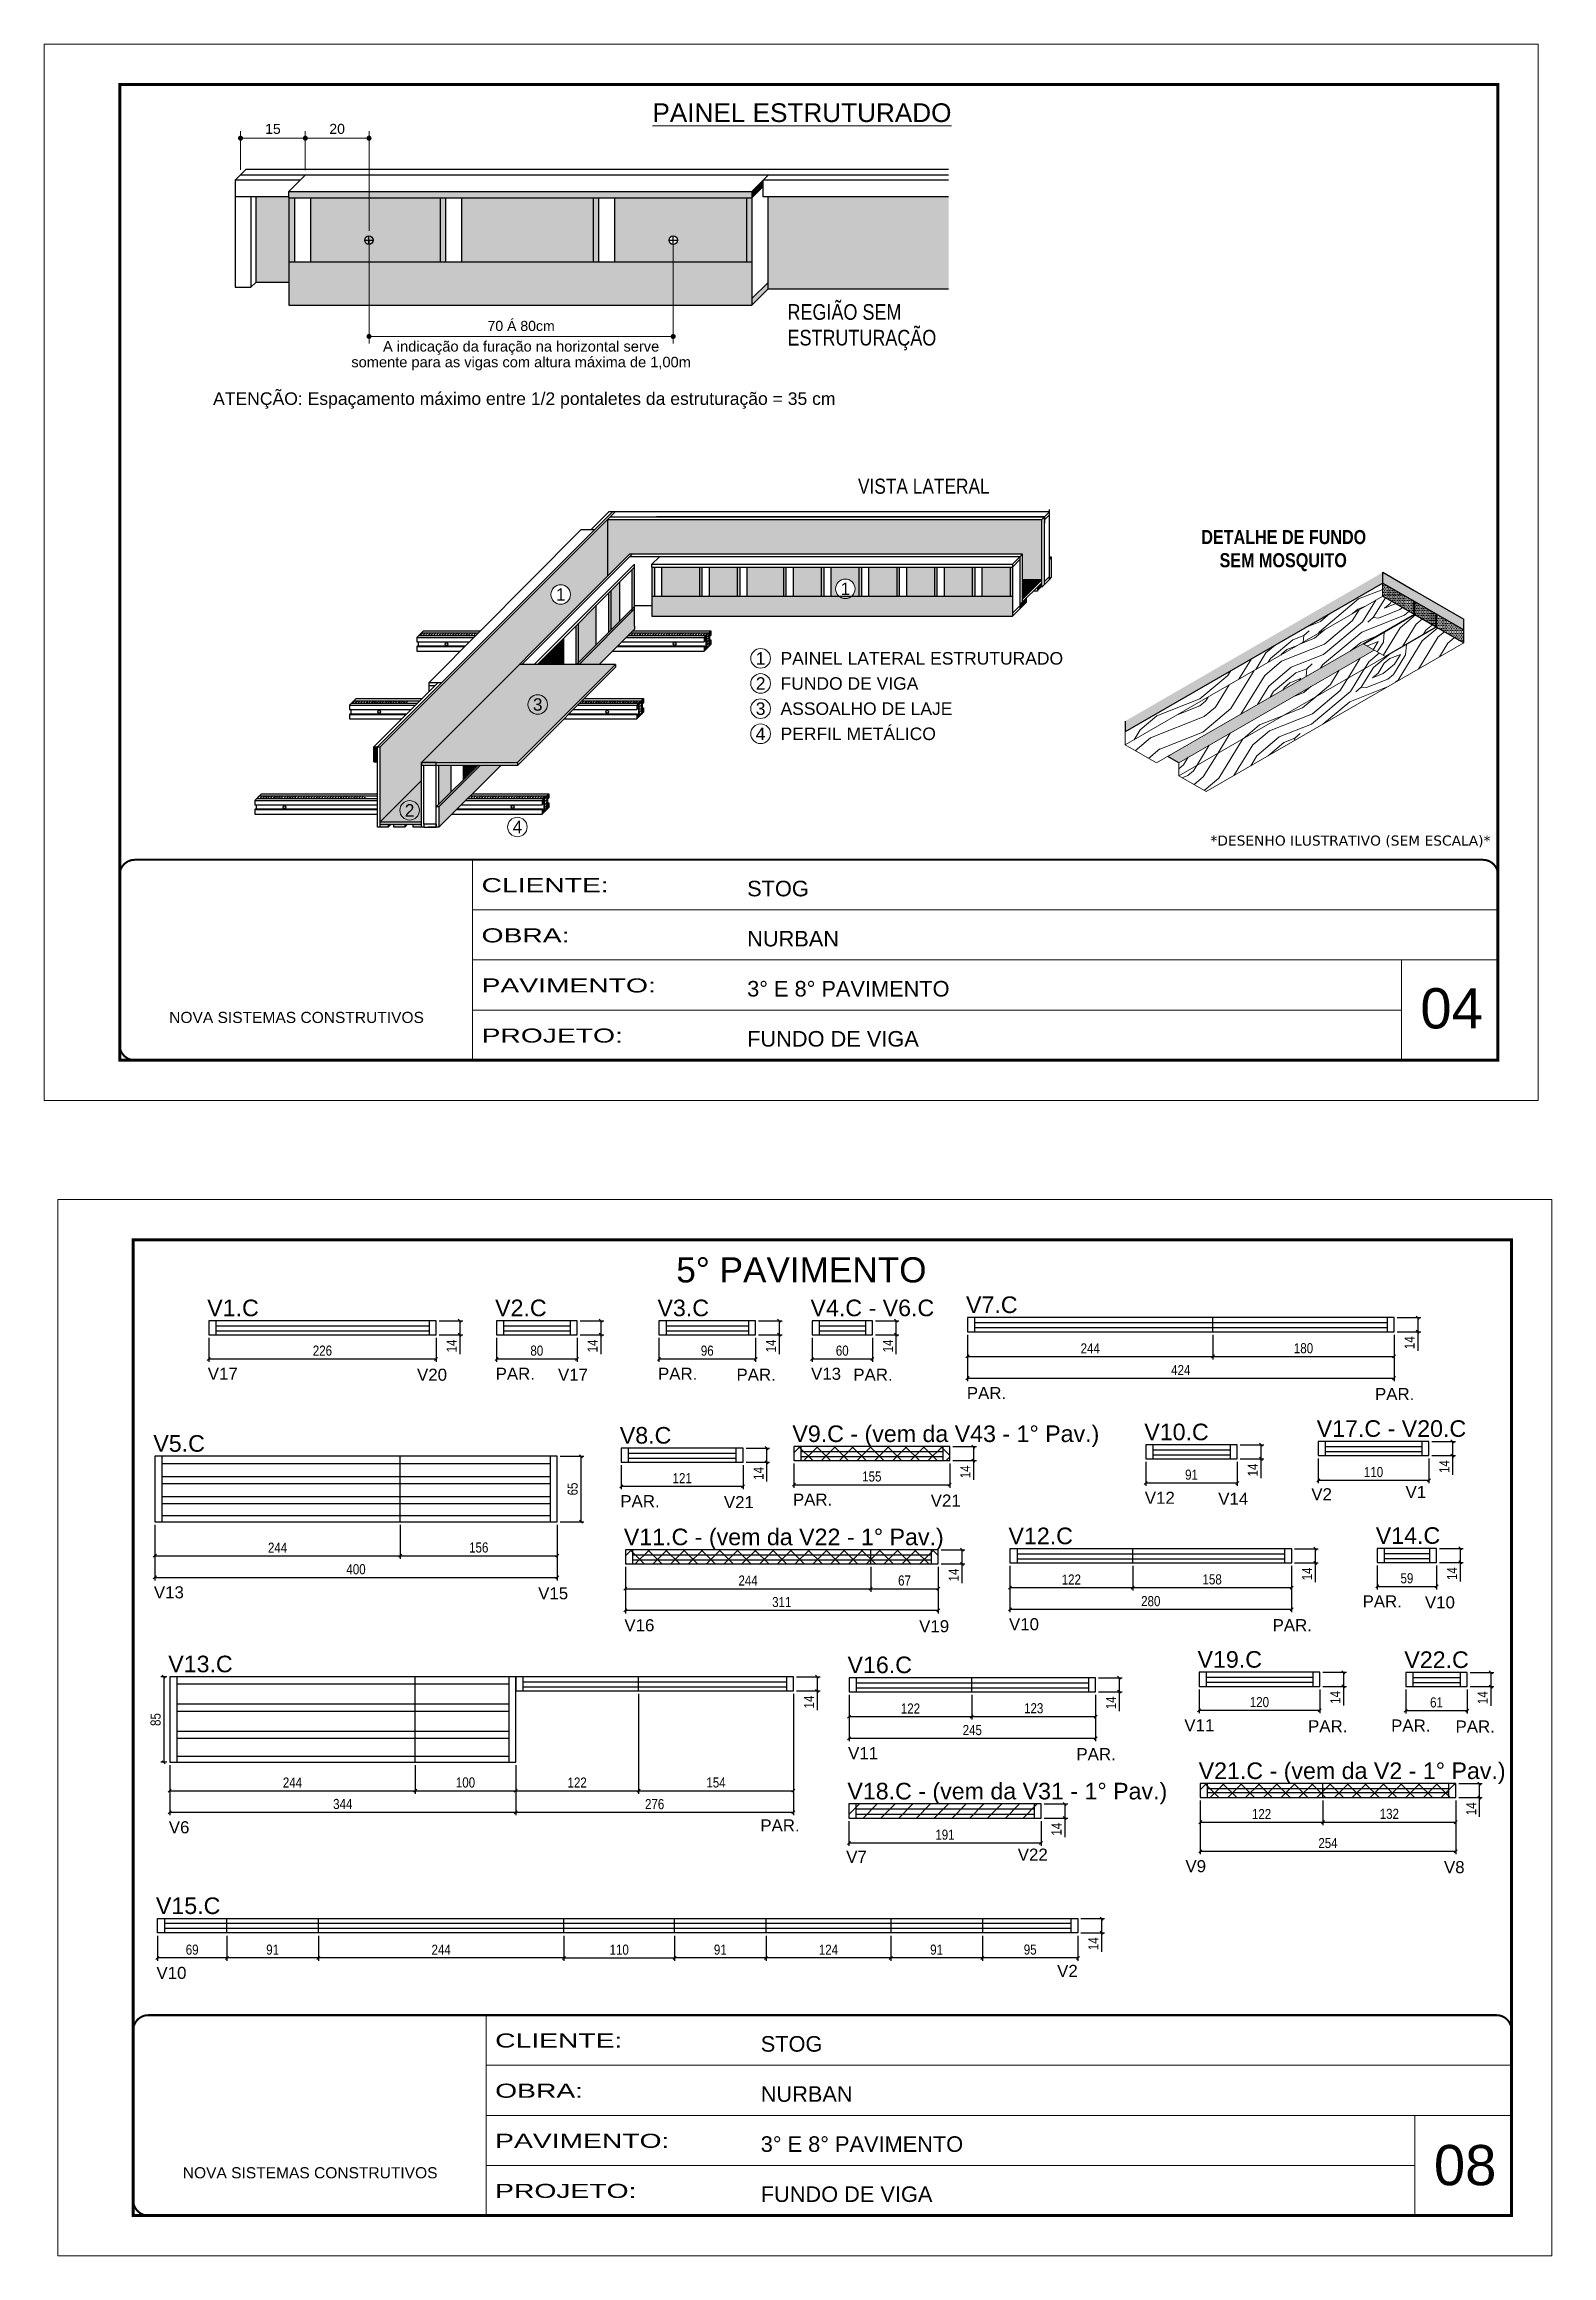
# Model space of a CAD drawing. Extents: x 2489 to 8743, y 745 to 4092.
# Drawn here: x 7244 to 8743, y 1894 to 4092 of the extents above; entities that cross this region are included whole.
import ezdxf
from ezdxf.enums import TextEntityAlignment as Align

# ---------------------------------------------------------------- set-up
doc = ezdxf.new("R2010")
doc.units = 0
doc.linetypes.add('CONTINUO', pattern=[0])
doc.linetypes.add('DASHED', pattern=[0.75, 0.5, -0.25])
for name, color, linetype in [('5', 5, 'Continuous'), ('COTA', 241, 'Continuous'), ('HACHURA MADEIRAS', 1, 'Continuous'), ('material do compensado', 7, 'Continuous'), ('NOMENCLATURA', 7, 'Continuous'), ('Painéis', 200, 'Continuous'), ('SARR_2.2x7', 40, 'Continuous'), ('SARR_EDITAR', 141, 'Continuous'), ('texto', 7, 'Continuous')]:
    doc.layers.add(name, color=color, linetype=linetype)
for name, color, linetype, lineweight in [('CARIMBO', 255, 'Continuous', 9), ('Demarcação 1', 251, 'Continuous', 9), ('Folhas', 255, 'Continuous', 9), ('fundo', 100, 'Continuous', 9), ('Madeira', 126, 'Continuous', 18), ('REAPROVEITAMENTO', 251, 'Continuous', 9), ('SARRAFO DE PRESSAO', 251, 'DASHED', 9)]:
    doc.layers.add(name, color=color, linetype=linetype, lineweight=lineweight)
doc.layers.add('Demarcação 2', color=254, linetype='Continuous', lineweight=9, true_color=0xe0e0e0)
doc.styles.add('ARIAL', font='arial.ttf')
doc.styles.add('CESAR1', font='arial.ttf', dxfattribs={"oblique": 15})
doc.styles.add('COTA TECNICA', font='techl___.ttf', dxfattribs={"height": 10})
doc.styles.add('COTA TECNICA-50', font='techl___.ttf', dxfattribs={"height": 10})
doc.styles.add('ROMANC', font='techb___.ttf', dxfattribs={"height": 2.5})
doc.styles.get("Standard").update_dxf_attribs({"font": 'arial.ttf'})
doc.styles.add('stylellllll', font='verdana.ttf', dxfattribs={"height": 2})
doc.styles.add('Tecnologia', font='')
doc.styles.add('texto', font='ARIALN.TTF')
doc.styles.get('Tecnologia').set_extended_font_data('Forgotten Futurist')
doc.dimstyles.new('1x', dxfattribs={"dimtxt": 10, "dimasz": 5, "dimexe": 7, "dimexo": 5, "dimgap": 4, "dimtad": 1, "dimdec": 1, "dimdsep": 46, "dimtxsty": 'Standard', "dimblk": 'DOT', "dimcen": 0.09, "dimclrd": 4, "dimclre": 4, "dimclrt": 2, "dimadec": 0, "dimazin": 2, "dimtfac": 1, "dimtdec": 1, "dimtmove": 0, "dimatfit": 3, "dimldrblk": 'DOT', "dimfxl": 1, "dimtolj": 1, "dimtzin": 0, "dimlwd": 9, "dimlwe": 9, "dimarcsym": 0})
doc.dimstyles.new('COTA PAINEL-50', dxfattribs={"dimtxt": 10, "dimasz": 3, "dimexe": 3, "dimexo": 3, "dimgap": 3, "dimtad": 1, "dimdec": 1, "dimzin": 12, "dimdsep": 46, "dimtxsty": 'COTA TECNICA-50', "dimblk1": 'OBLIQUE', "dimblk2": 'OBLIQUE', "dimsah": 1, "dimcen": 0.9, "dimclrd": 4, "dimclre": 4, "dimclrt": 240, "dimadec": 1, "dimazin": 3, "dimtfac": 1, "dimtdec": 1, "dimtmove": 0, "dimatfit": 3, "dimfxl": 1, "dimtolj": 1, "dimtzin": 12, "dimarcsym": 0})
doc.dimstyles.new('PAINEL', dxfattribs={"dimtxt": 10, "dimasz": 3, "dimexe": 3, "dimexo": 3, "dimgap": 3, "dimtad": 1, "dimdec": 1, "dimzin": 12, "dimdsep": 46, "dimtxsty": 'COTA TECNICA', "dimblk1": 'OBLIQUE', "dimblk2": 'OBLIQUE', "dimsah": 1, "dimcen": 0.9, "dimclrd": 4, "dimclre": 4, "dimclrt": 240, "dimadec": 1, "dimazin": 3, "dimtfac": 1, "dimtdec": 1, "dimtmove": 0, "dimatfit": 3, "dimfxl": 1, "dimtolj": 1, "dimtzin": 12, "dimarcsym": 0})
pattern_1 = [(45, (5036.975, 51731.4013), (0.99436891, 3.64601934), [4.6875, -0.9375, 0, -0.9375])]
pattern_2 = [(355, (-41089.7, 694.55), (111.07494, 93.20294), [5.12645, -97.40264]), (85, (-41045.72, 726.73), (-93.20294, 111.07494), [10.2529, -92.27619]), (40, (-41067.04, 718.3), (8.936, 102.13894), [7.24881, -21.74642, 7.24881, -14.497615, 50.751904, -43.50449]), (40, (-41095.25, 689.894), (8.936, 102.13894), [7.24983, -14.49967, 7.24983, -115.99871]), (40, (-41058.61, 696.98), (8.936, 102.13894), [7.24983, -137.7482]), (40, (-41048.844, 690.98), (8.936, 102.13894), [7.24983, -137.7482]), (40, (-41063.27, 702.534), (8.936, 102.13894), [7.24983, -137.7482]), (40, (-41067.93, 708.09), (8.936, 102.13894), [14.49967, -130.49838]), (40, (-41035.695, 782.46), (8.936, 102.13894), [14.49967, -130.49838]), (40, (-41077.7, 714.09), (8.936, 102.13894), [28.99933, -115.99871]), (40, (-41082.36, 719.64), (8.936, 102.13894), [28.99933, -115.99871]), (40, (-41013.29, 744.476), (8.936, 102.13894), [28.99933, -115.99871]), (40, (-41086.57, 730.3), (8.936, 102.13894), [21.7497, -123.24834]), (40, (-41105.66, 747.41), (8.936, 102.13894), [21.7497, -123.24834]), (40, (-41096.34, 736.3), (8.936, 102.13894), [21.7497, -123.24834]), (40, (-41027.27, 761.14), (8.936, 102.13894), [36.24951, -108.74853]), (40, (-41037.035, 767.14), (8.936, 102.13894), [36.24951, -108.74853]), (40, (-41029.055, 740.71), (8.936, 102.13894), [50.74931, -94.24873]), (21.56505, (-41078.59, 703.875), (102.138945, -8.936), [11.4631, -217.79893]), (21.56505, (-41055.483, 732.73), (102.138945, -8.936), [11.4631, -217.79893]), (21.56505, (-41061.484, 722.96), (102.138945, -8.936), [11.4631, -217.79893]), (21.56505, (-41084.593, 694.108), (102.138945, -8.936), [22.9262, -206.33583]), (21.56505, (-41060.144, 738.283), (102.138945, -8.936), [34.3893, -194.87273]), (21.56505, (-41069.91, 744.284), (102.138945, -8.936), [45.8524, -183.40963]), (21.56505, (-41079.68, 750.284), (102.138945, -8.936), [45.8524, -183.40963]), (21.56505, (-41092.32, 782.266), (102.138945, -8.936), [45.8524, -183.40963]), (21.56505, (-41093.21, 772.05), (102.138945, -8.936), [57.3155, -171.94653]), (21.56505, (-41089, 761.39), (102.138945, -8.936), [57.3155, -171.94653]), (58.43495, (-41056.824, 717.41), (8.936, 102.138945), [11.4631, -217.79893]), (58.43495, (-41073.04, 708.535), (8.936, 102.138945), [11.4631, -217.79893]), (58.43495, (-41089.7, 694.554), (8.936, 102.138945), [22.9262, -206.33583]), (58.43495, (-41057.717, 707.194), (8.936, 102.138945), [22.9262, -206.33583]), (58.43495, (-41100.36, 690.34), (8.936, 102.138945), [34.3893, -194.87273]), (58.43495, (-41110.574, 691.235), (8.936, 102.138945), [45.8524, -183.40963]), (58.43495, (-41018.202, 688.3), (8.936, 102.138945), [45.8524, -183.40963]), (58.43495, (-41053.057, 701.64), (8.936, 102.138945), [45.8524, -183.40963]), (58.43495, (-41033.523, 689.64), (8.936, 102.138945), [57.3155, -171.94653]), (58.43495, (-41043.29, 695.64), (8.936, 102.138945), [57.3155, -171.94653])]
pattern_3 = [(0, (-30197.1825, -7059.397), (0.82275303, 1.645506056), [0, -1.645506056])]

msp = doc.modelspace()

# ---------------------------------------------------------------- texts
at = {"style": 'stylellllll'}
msp.add_text('*DESENHO ILUSTRATIVO (SEM ESCALA)*', height=10, dxfattribs=at).set_placement((8682.05, 3295.44), align=Align.RIGHT)
at = {"color": 0, "linetype": 'Continuous', "ltscale": 5, "style": 'ARIAL'}
msp.add_text('5° PAVIMENTO', height=25, dxfattribs=at).set_placement((7872.71, 2861.16))
at = {"layer": '5', "linetype": 'Continuous'}
for s, p in [('V17', (7407.03, 2764.39)), ('V20', (7615.02, 2763.43)), ('PAR.', (7693.16, 2764.39)), ('V17', (7755.15, 2763.43)), ('PAR.', (7854.57, 2764.39)), ('PAR.', (7932.56, 2763.43)), ('V13', (8006.69, 2764.39)), ('PAR.', (8048.68, 2763.43)), ('PAR.', (8161.52, 2745.19)), ('PAR.', (8567.25, 2744.23)), ('PAR.', (7817.09, 2637.72)), ('V21', (7920.08, 2636.76)), ('PAR.', (7988.66, 2639.3)), ('V21', (8125.65, 2638.34)), ('V12', (8338.45, 2641.07)), ('V14', (8411.44, 2640.11)), ('V2', (8503.97, 2644.6)), ('V1', (8597.63, 2646.79)), ('V13', (7353.46, 2547.1)), ('V15', (7735.45, 2546.14)), ('PAR.', (8554.9, 2538.08)), ('V10', (8616.89, 2537.12)), ('V16', (7821.15, 2514.37)), ('V19', (8114.14, 2513.41)), ('V10', (8203.47, 2515.4)), ('PAR.', (8465.46, 2514.44)), ('V11', (8377.73, 2414.94)), ('PAR.', (8500.72, 2413.98)), ('PAR.', (8583.3, 2414.67)), ('PAR.', (8647.29, 2413.71)), ('V11', (8043.5, 2387.19)), ('PAR.', (8270.49, 2386.23)), ('V6', (7368.28, 2313.55)), ('PAR.', (7956.26, 2315.37)), ('V7', (8041.64, 2284.16)), ('V22', (8212.16, 2286.34)), ('V9', (8378.83, 2274.85)), ('V8', (8635.82, 2273.89)), ('V10', (7356.01, 2168.75)), ('V2', (8251.28, 2170.75))]:
    msp.add_text(s, height=12, rotation=359.99996, dxfattribs=at).set_placement(p)
at = {"layer": 'CARIMBO', "linetype": 'Continuous', "ltscale": 2, "style": 'ARIAL'}
msp.add_text('%%UPAINEL ESTRUTURADO', height=18.59, dxfattribs=at).set_placement((7997.63, 4014.78), align=Align.CENTER)
at = {"layer": 'CARIMBO', "linetype": 'Continuous', "ltscale": 2, "style": 'texto'}
for s, height, p in [('REGIÃO SEM', 15.6, (7983.29, 3818.15)), ('ESTRUTURAÇÃO', 15.6, (7983.29, 3792.59)), ('VISTA LATERAL', 15, (8053.39, 3645.22))]:
    msp.add_text(s, height=height, dxfattribs=at).set_placement(p)
at = {"layer": 'CARIMBO', "color": 2, "style": 'ARIAL'}
for s, height, p in [('somente para as vigas com altura máxima de 1,00m', 10.4, (7718.49, 3776.17)), ('A indicação da furação na horizontal serve', 10.4, (7718.49, 3791.77)), ('ATENÇÃO: Espaçamento máximo entre 1/2 pontaletes da estruturação = 35 cm  ', 12.48, (7726.51, 3739.8))]:
    msp.add_text(s, height=height, dxfattribs=at).set_placement(p, align=Align.MIDDLE_CENTER)
at = {"layer": 'CARIMBO', "style": 'ARIAL'}
for s, height, p in [('1', 12.32, (7757.84, 3545.04)), ('1', 12.32, (8040.78, 3550.71)), ('1', 12.44, (7956.57, 3481.6)), ('2', 12.44, (7956.57, 3456.6)), ('3', 12.32, (7734.98, 3435.72)), ('3', 12.44, (7956.57, 3431.6)), ('4', 12.44, (7956.57, 3406.6)), ('2', 12.32, (7607.65, 3330.5)), ('4', 12.32, (7714.8, 3313.95))]:
    msp.add_text(s, height=height, dxfattribs=at).set_placement(p, align=Align.MIDDLE_CENTER)
at = {"layer": 'CARIMBO', "style": 'CESAR1'}
for s, p in [('PAINEL LATERAL ESTRUTURADO', (7976.34, 3481.6)), ('FUNDO DE VIGA', (7976.34, 3456.6)), ('ASSOALHO DE LAJE', (7976.34, 3431.6)), ('PERFIL METÁLICO', (7976.34, 3406.6))]:
    msp.add_text(s, height=12.436, dxfattribs=at).set_placement(p, align=Align.MIDDLE_LEFT)
at = {"layer": 'CARIMBO', "style": 'ARIAL'}
for s, p in [('04', (8612.33, 3113.68)), ('08', (8625.83, 1963.68))]:
    msp.add_text(s, height=40, dxfattribs=at).set_placement(p)
at = {"layer": 'NOMENCLATURA', "linetype": 'Continuous'}
for s, p in [('V1.C', (7406.5, 2827.6)), ('V2.C', (7692.64, 2827.6)), ('V3.C', (7854.04, 2827.6)), ('V4.C - V6.C', (8006.17, 2827.6)), ('V7.C', (8160.74, 2830.75)), ('V5.C', (7352.93, 2692.85)), ('V8.C', (7816.57, 2700.93)), ('V9.C - (vem da V43 - 1° Pav.)', (7988.13, 2702.51)), ('V10.C', (8337.93, 2704.28)), ('V17.C - V20.C', (8509.3, 2707.67)), ('V11.C - (vem da V22 - 1° Pav.)', (7820.63, 2599.92)), ('V12.C', (8202.94, 2600.95)), ('V14.C', (8568.03, 2601.29)), ('V13.C', (7367.75, 2473.61)), ('V16.C', (8042.98, 2472.74)), ('V19.C', (8390.87, 2478.16)), ('V22.C', (8596.43, 2477.89)), ('V21.C - (vem da V2 - 1° Pav.)', (8391.97, 2367.48)), ('V18.C - (vem da V31 - 1° Pav.)', (8042.83, 2347.22)), ('V15.C', (7355.49, 2233.27))]:
    msp.add_text(s, height=16.5, dxfattribs=at).set_placement(p)
at = {"layer": 'texto', "style": 'ROMANC'}
for s, p in [('DETALHE DE FUNDO ', (8478.79, 3602.18)), ('SEM MOSQUITO', (8476.04, 3579.13))]:
    msp.add_text(s, height=14, dxfattribs=at).set_placement(p, align=Align.MIDDLE_CENTER)

# ---------------------------------------------------------------- blocks, each defined once
blk = doc.blocks.new('9999999999')
at = {"color": 30, "linetype": 'CONTINUO'}
for p, q in [((98564.6, 34230.2), (98564.6, 34429.4)), ((98564.6, 34379.6), (99584, 34379.6)), ((98564.6, 34329.8), (99488, 34329.8)), ((99584, 34329.8), (99488, 34329.8)), ((99488, 34329.8), (99488, 34230.2)), ((98564.6, 34280), (99488, 34280))]:
    blk.add_line(p, q, dxfattribs=at)
at = {"color": 30, "linetype": 'CONTINUO', "const_width": 2}
blk.add_lwpolyline([(99584, 34230.2), (99584, 34414.4, 0.414214), (99569, 34429.4), (98229, 34429.4, 0.414214), (98214, 34414.4), (98214, 34245.2, 0.414214), (98229, 34230.2), (99584, 34230.2)], format="xyb", dxfattribs=at)
at = {"layer": 'Folhas'}
blk.add_lwpolyline([(98139, 34190.2), (99624, 34190.2), (99624, 35240.2), (98139, 35240.2)], close=True, dxfattribs=at)
at = {"layer": 'Folhas', "color": 30, "const_width": 3}
blk.add_lwpolyline([(98214, 34230.2), (99584, 34230.2), (99584, 35200.2), (98214, 35200.2)], close=True, dxfattribs=at)
at = {"color": 7, "linetype": 'Continuous', "ltscale": 5, "style": 'ARIAL'}
for s, height, p in [('STOG', 15.48, (98837.7, 34393.1)), ('NURBAN', 15.48, (98837.7, 34343.3)), ('3° E 8° PAVIMENTO', 15.483, (98837.7, 34293.5)), ('NOVA SISTEMAS CONSTRUTIVOS', 11.059, (98263.2, 34267.2)), ('FUNDO DE VIGA', 15.483, (98837.7, 34243.7))]:
    blk.add_text(s, height=height, dxfattribs=at).set_placement(p)
at = {"layer": 'Folhas', "color": 7, "style": 'Tecnologia', "width": 1.5}
for s, p in [('CLIENTE:', (98573.7, 34397.2)), ('OBRA:', (98573.7, 34347.3)), ('PAVIMENTO:', (98573.7, 34297.5)), ('PROJETO:', (98573.7, 34247.7))]:
    blk.add_text(s, height=14, dxfattribs=at).set_placement(p)
blk = doc.blocks.new('_Dot')
at = {"color": 0, "linetype": 'ByBlock', "lineweight": -2}
blk.add_line((-0.5, 0), (-1, 0), dxfattribs=at)
at = {"color": 0, "linetype": 'ByBlock', "const_width": 0.5}
blk.add_lwpolyline([(-0.25, 0, 1), (0.25, 0, 1)], format="xyb", close=True, dxfattribs=at)
blk = doc.blocks.new('*D5')
at = {"layer": 'COTA', "color": 4, "lineweight": 9, "transparency": 16777216}
for p, q in [((7439.6, 3967.3), (7439.6, 4005.7)), ((7504, 3966.9), (7504, 4005.7)), ((7444.6, 3998.7), (7499, 3998.7))]:
    blk.add_line(p, q, dxfattribs=at)
at = {"layer": 'Defpoints', "color": 0, "transparency": 16777216}
for p in [(7504, 3998.7), (7439.6, 3962.3), (7504, 3961.9)]:
    blk.add_point(p, dxfattribs=at)
at = {"layer": 'COTA', "color": 4, "lineweight": 9, "transparency": 16777216, "xscale": 5, "yscale": 5, "zscale": 5, "rotation": 180}
blk.add_blockref('_Dot', (7439.6, 3998.7), dxfattribs=at)
at = {"layer": 'COTA', "color": 4, "lineweight": 9, "transparency": 16777216, "xscale": 5, "yscale": 5, "zscale": 5}
blk.add_blockref('_Dot', (7504, 3998.7), dxfattribs=at)
at = {"layer": 'COTA', "color": 2, "transparency": 16777216, "insert": (7471.8, 4007.9), "char_height": 10, "attachment_point": 5}
blk.add_mtext('\\A1;15', dxfattribs=at)
blk = doc.blocks.new('*D6')
at = {"layer": 'COTA', "color": 4, "lineweight": 9, "transparency": 16777216}
for p, q in [((7504, 3966.9), (7504, 4005.7)), ((7567.3, 3906.5), (7567.3, 4005.7)), ((7509, 3998.7), (7562.3, 3998.7))]:
    blk.add_line(p, q, dxfattribs=at)
at = {"layer": 'Defpoints', "color": 0, "transparency": 16777216}
for p in [(7567.3, 3998.7), (7504, 3961.9), (7567.3, 3901.5)]:
    blk.add_point(p, dxfattribs=at)
at = {"layer": 'COTA', "color": 4, "lineweight": 9, "transparency": 16777216, "xscale": 5, "yscale": 5, "zscale": 5, "rotation": 180}
blk.add_blockref('_Dot', (7504, 3998.7), dxfattribs=at)
at = {"layer": 'COTA', "color": 4, "lineweight": 9, "transparency": 16777216, "xscale": 5, "yscale": 5, "zscale": 5}
blk.add_blockref('_Dot', (7567.3, 3998.7), dxfattribs=at)
at = {"layer": 'COTA', "color": 2, "transparency": 16777216, "insert": (7535.6, 4007.9), "char_height": 10, "attachment_point": 5}
blk.add_mtext('\\A1;20', dxfattribs=at)
blk = doc.blocks.new('*D7')
at = {"layer": 'COTA', "color": 4, "lineweight": 9, "transparency": 16777216}
for p, q in [((7567.3, 3896.5), (7567.3, 3794.6)), ((7869.7, 3896.5), (7869.7, 3794.6)), ((7572.3, 3801.6), (7864.7, 3801.6))]:
    blk.add_line(p, q, dxfattribs=at)
at = {"layer": 'Defpoints', "color": 0, "transparency": 16777216}
for p in [(7567.3, 3901.5), (7869.7, 3901.5), (7869.7, 3801.6)]:
    blk.add_point(p, dxfattribs=at)
at = {"layer": 'COTA', "color": 4, "lineweight": 9, "transparency": 16777216, "xscale": 5, "yscale": 5, "zscale": 5, "rotation": 180}
blk.add_blockref('_Dot', (7567.3, 3801.6), dxfattribs=at)
at = {"layer": 'COTA', "color": 4, "lineweight": 9, "transparency": 16777216, "xscale": 5, "yscale": 5, "zscale": 5}
blk.add_blockref('_Dot', (7869.7, 3801.6), dxfattribs=at)
at = {"layer": 'COTA', "color": 2, "transparency": 16777216, "insert": (7718.5, 3812), "char_height": 10, "attachment_point": 5}
blk.add_mtext('\\A1;70 Á 80cm', dxfattribs=at)
blk = doc.blocks.new('_Oblique')
at = {"color": 0, "linetype": 'ByBlock', "lineweight": -2}
blk.add_line((-0.5, -0.5), (0.5, 0.5), dxfattribs=at)
blk = doc.blocks.new('*D163')
at = {"layer": 'COTA', "color": 4, "linetype": 'ByBlock', "lineweight": -2, "transparency": 16777216}
for p, q in [((7408, 2806.1), (7408, 2782.2)), ((7634, 2806.1), (7634, 2782.2)), ((7408, 2785.2), (7634, 2785.2))]:
    blk.add_line(p, q, dxfattribs=at)
at = {"layer": 'Defpoints', "color": 0, "linetype": 'ByBlock', "transparency": 16777216}
for p in [(7408, 2809.1), (7634, 2809.1), (7634, 2785.2)]:
    blk.add_point(p, dxfattribs=at)
at = {"layer": 'COTA', "color": 4, "linetype": 'ByBlock', "lineweight": -2, "transparency": 16777216, "xscale": 3, "yscale": 3, "zscale": 3, "rotation": 180}
blk.add_blockref('_Oblique', (7408, 2785.2), dxfattribs=at)
at = {"layer": 'COTA', "color": 4, "linetype": 'ByBlock', "lineweight": -2, "transparency": 16777216, "xscale": 3, "yscale": 3, "zscale": 3}
blk.add_blockref('_Oblique', (7634, 2785.2), dxfattribs=at)
at = {"layer": 'COTA', "color": 240, "linetype": 'ByBlock', "transparency": 16777216, "insert": (7521, 2793.3), "char_height": 10, "attachment_point": 5, "style": 'COTA TECNICA-50'}
blk.add_mtext('\\A1;226', dxfattribs=at)
blk = doc.blocks.new('*D164')
at = {"layer": 'COTA', "color": 4, "lineweight": -2, "transparency": 16777216}
for p, q in [((7637, 2823.1), (7660.5, 2823.1)), ((7657.5, 2823.1), (7657.5, 2809.1)), ((7637, 2809.1), (7660.5, 2809.1)), ((7657.5, 2809.1), (7657.5, 2790))]:
    blk.add_line(p, q, dxfattribs=at)
at = {"layer": 'Defpoints', "color": 0, "transparency": 16777216}
for p in [(7634, 2823.1), (7634, 2809.1), (7657.5, 2809.1)]:
    blk.add_point(p, dxfattribs=at)
at = {"layer": 'COTA', "color": 4, "lineweight": -2, "transparency": 16777216, "xscale": 3, "yscale": 3, "zscale": 3}
for p, rotation in [((7657.5, 2823.1), 90), ((7657.5, 2809.1), 270)]:
    blk.add_blockref('_Oblique', p, dxfattribs=dict(at, rotation=rotation))
at = {"layer": 'COTA', "color": 240, "transparency": 16777216, "insert": (7649.4, 2798), "char_height": 10, "attachment_point": 5, "rotation": 90, "style": 'COTA TECNICA'}
blk.add_mtext('\\A1;14', dxfattribs=at)
blk = doc.blocks.new('*D165')
at = {"layer": 'COTA', "color": 4, "linetype": 'ByBlock', "lineweight": -2, "transparency": 16777216}
for p, q in [((7694.1, 2806.1), (7694.1, 2782.2)), ((7774.1, 2806.1), (7774.1, 2782.2)), ((7694.1, 2785.2), (7774.1, 2785.2))]:
    blk.add_line(p, q, dxfattribs=at)
at = {"layer": 'Defpoints', "color": 0, "linetype": 'ByBlock', "transparency": 16777216}
for p in [(7694.1, 2809.1), (7774.1, 2809.1), (7774.1, 2785.2)]:
    blk.add_point(p, dxfattribs=at)
at = {"layer": 'COTA', "color": 4, "linetype": 'ByBlock', "lineweight": -2, "transparency": 16777216, "xscale": 3, "yscale": 3, "zscale": 3, "rotation": 180}
blk.add_blockref('_Oblique', (7694.1, 2785.2), dxfattribs=at)
at = {"layer": 'COTA', "color": 4, "linetype": 'ByBlock', "lineweight": -2, "transparency": 16777216, "xscale": 3, "yscale": 3, "zscale": 3}
blk.add_blockref('_Oblique', (7774.1, 2785.2), dxfattribs=at)
at = {"layer": 'COTA', "color": 240, "linetype": 'ByBlock', "transparency": 16777216, "insert": (7734.1, 2793.3), "char_height": 10, "attachment_point": 5, "style": 'COTA TECNICA-50'}
blk.add_mtext('\\A1;80', dxfattribs=at)
blk = doc.blocks.new('*D166')
at = {"layer": 'COTA', "color": 4, "lineweight": -2, "transparency": 16777216}
for p, q in [((7777.1, 2823.1), (7800.6, 2823.1)), ((7797.6, 2823.1), (7797.6, 2809.1)), ((7777.1, 2809.1), (7800.6, 2809.1)), ((7797.6, 2809.1), (7797.6, 2790))]:
    blk.add_line(p, q, dxfattribs=at)
at = {"layer": 'Defpoints', "color": 0, "transparency": 16777216}
for p in [(7774.1, 2823.1), (7774.1, 2809.1), (7797.6, 2809.1)]:
    blk.add_point(p, dxfattribs=at)
at = {"layer": 'COTA', "color": 4, "lineweight": -2, "transparency": 16777216, "xscale": 3, "yscale": 3, "zscale": 3}
for p, rotation in [((7797.6, 2823.1), 90), ((7797.6, 2809.1), 270)]:
    blk.add_blockref('_Oblique', p, dxfattribs=dict(at, rotation=rotation))
at = {"layer": 'COTA', "color": 240, "transparency": 16777216, "insert": (7789.5, 2798), "char_height": 10, "attachment_point": 5, "rotation": 90, "style": 'COTA TECNICA'}
blk.add_mtext('\\A1;14', dxfattribs=at)
blk = doc.blocks.new('*D167')
at = {"layer": 'COTA', "color": 4, "linetype": 'ByBlock', "lineweight": -2, "transparency": 16777216}
for p, q in [((7855.5, 2806.1), (7855.5, 2782.2)), ((7951.5, 2806.1), (7951.5, 2782.2)), ((7855.5, 2785.2), (7951.5, 2785.2))]:
    blk.add_line(p, q, dxfattribs=at)
at = {"layer": 'Defpoints', "color": 0, "linetype": 'ByBlock', "transparency": 16777216}
for p in [(7855.5, 2809.1), (7951.5, 2809.1), (7951.5, 2785.2)]:
    blk.add_point(p, dxfattribs=at)
at = {"layer": 'COTA', "color": 4, "linetype": 'ByBlock', "lineweight": -2, "transparency": 16777216, "xscale": 3, "yscale": 3, "zscale": 3, "rotation": 180}
blk.add_blockref('_Oblique', (7855.5, 2785.2), dxfattribs=at)
at = {"layer": 'COTA', "color": 4, "linetype": 'ByBlock', "lineweight": -2, "transparency": 16777216, "xscale": 3, "yscale": 3, "zscale": 3}
blk.add_blockref('_Oblique', (7951.5, 2785.2), dxfattribs=at)
at = {"layer": 'COTA', "color": 240, "linetype": 'ByBlock', "transparency": 16777216, "insert": (7903.5, 2793.3), "char_height": 10, "attachment_point": 5, "style": 'COTA TECNICA-50'}
blk.add_mtext('\\A1;96', dxfattribs=at)
blk = doc.blocks.new('*D168')
at = {"layer": 'COTA', "color": 4, "lineweight": -2, "transparency": 16777216}
for p, q in [((7954.5, 2823.1), (7978, 2823.1)), ((7975, 2823.1), (7975, 2809.1)), ((7954.5, 2809.1), (7978, 2809.1)), ((7975, 2809.1), (7975, 2790))]:
    blk.add_line(p, q, dxfattribs=at)
at = {"layer": 'Defpoints', "color": 0, "transparency": 16777216}
for p in [(7951.5, 2823.1), (7951.5, 2809.1), (7975, 2809.1)]:
    blk.add_point(p, dxfattribs=at)
at = {"layer": 'COTA', "color": 4, "lineweight": -2, "transparency": 16777216, "xscale": 3, "yscale": 3, "zscale": 3}
for p, rotation in [((7975, 2823.1), 90), ((7975, 2809.1), 270)]:
    blk.add_blockref('_Oblique', p, dxfattribs=dict(at, rotation=rotation))
at = {"layer": 'COTA', "color": 240, "transparency": 16777216, "insert": (7966.9, 2798), "char_height": 10, "attachment_point": 5, "rotation": 90, "style": 'COTA TECNICA'}
blk.add_mtext('\\A1;14', dxfattribs=at)
blk = doc.blocks.new('*D169')
at = {"layer": 'COTA', "color": 4, "linetype": 'ByBlock', "lineweight": -2, "transparency": 16777216}
for p, q in [((7818.1, 2679.4), (7818.1, 2655.5)), ((7939.1, 2679.4), (7939.1, 2655.5)), ((7818.1, 2658.5), (7939.1, 2658.5))]:
    blk.add_line(p, q, dxfattribs=at)
at = {"layer": 'Defpoints', "color": 0, "linetype": 'ByBlock', "transparency": 16777216}
for p in [(7818.1, 2682.4), (7939.1, 2682.4), (7939.1, 2658.5)]:
    blk.add_point(p, dxfattribs=at)
at = {"layer": 'COTA', "color": 4, "linetype": 'ByBlock', "lineweight": -2, "transparency": 16777216, "xscale": 3, "yscale": 3, "zscale": 3, "rotation": 180}
blk.add_blockref('_Oblique', (7818.1, 2658.5), dxfattribs=at)
at = {"layer": 'COTA', "color": 4, "linetype": 'ByBlock', "lineweight": -2, "transparency": 16777216, "xscale": 3, "yscale": 3, "zscale": 3}
blk.add_blockref('_Oblique', (7939.1, 2658.5), dxfattribs=at)
at = {"layer": 'COTA', "color": 240, "linetype": 'ByBlock', "transparency": 16777216, "insert": (7878.6, 2666.6), "char_height": 10, "attachment_point": 5, "style": 'COTA TECNICA-50'}
blk.add_mtext('\\A1;121', dxfattribs=at)
blk = doc.blocks.new('*D170')
at = {"layer": 'COTA', "color": 4, "lineweight": -2, "transparency": 16777216}
for p, q in [((7942.1, 2696.4), (7965.5, 2696.4)), ((7942.1, 2682.4), (7965.5, 2682.4)), ((7962.5, 2696.4), (7962.5, 2682.4)), ((7962.5, 2682.4), (7962.5, 2663.3))]:
    blk.add_line(p, q, dxfattribs=at)
at = {"layer": 'Defpoints', "color": 0, "transparency": 16777216}
for p in [(7939.1, 2696.4), (7939.1, 2682.4), (7962.5, 2682.4)]:
    blk.add_point(p, dxfattribs=at)
at = {"layer": 'COTA', "color": 4, "lineweight": -2, "transparency": 16777216, "xscale": 3, "yscale": 3, "zscale": 3}
for p, rotation in [((7962.5, 2696.4), 90), ((7962.5, 2682.4), 270)]:
    blk.add_blockref('_Oblique', p, dxfattribs=dict(at, rotation=rotation))
at = {"layer": 'COTA', "color": 240, "transparency": 16777216, "insert": (7954.5, 2671.3), "char_height": 10, "attachment_point": 5, "rotation": 90, "style": 'COTA TECNICA'}
blk.add_mtext('\\A1;14', dxfattribs=at)
blk = doc.blocks.new('*D171')
at = {"layer": 'COTA', "color": 4, "linetype": 'ByBlock', "lineweight": -2, "transparency": 16777216}
for p, q in [((8162.2, 2809.2), (8162.2, 2763)), ((8586.2, 2809.2), (8586.2, 2763)), ((8162.2, 2766), (8586.2, 2766))]:
    blk.add_line(p, q, dxfattribs=at)
at = {"layer": 'Defpoints', "color": 0, "linetype": 'ByBlock', "transparency": 16777216}
for p in [(8162.2, 2812.2), (8586.2, 2812.2), (8586.2, 2766)]:
    blk.add_point(p, dxfattribs=at)
at = {"layer": 'COTA', "color": 4, "linetype": 'ByBlock', "lineweight": -2, "transparency": 16777216, "xscale": 3, "yscale": 3, "zscale": 3, "rotation": 180}
blk.add_blockref('_Oblique', (8162.2, 2766), dxfattribs=at)
at = {"layer": 'COTA', "color": 4, "linetype": 'ByBlock', "lineweight": -2, "transparency": 16777216, "xscale": 3, "yscale": 3, "zscale": 3}
blk.add_blockref('_Oblique', (8586.2, 2766), dxfattribs=at)
at = {"layer": 'COTA', "color": 240, "linetype": 'ByBlock', "transparency": 16777216, "insert": (8374.2, 2774.1), "char_height": 10, "attachment_point": 5, "style": 'COTA TECNICA-50'}
blk.add_mtext('\\A1;424', dxfattribs=at)
blk = doc.blocks.new('*D172')
at = {"layer": 'COTA', "color": 4, "lineweight": -2, "transparency": 16777216}
for p, q in [((8589.2, 2826.2), (8612.7, 2826.2)), ((8609.7, 2826.2), (8609.7, 2812.2)), ((8589.2, 2812.2), (8612.7, 2812.2)), ((8609.7, 2812.2), (8609.7, 2793.1))]:
    blk.add_line(p, q, dxfattribs=at)
at = {"layer": 'Defpoints', "color": 0, "transparency": 16777216}
for p in [(8586.2, 2826.2), (8586.2, 2812.2), (8609.7, 2812.2)]:
    blk.add_point(p, dxfattribs=at)
at = {"layer": 'COTA', "color": 4, "lineweight": -2, "transparency": 16777216, "xscale": 3, "yscale": 3, "zscale": 3}
for p, rotation in [((8609.7, 2826.2), 90), ((8609.7, 2812.2), 270)]:
    blk.add_blockref('_Oblique', p, dxfattribs=dict(at, rotation=rotation))
at = {"layer": 'COTA', "color": 240, "transparency": 16777216, "insert": (8601.6, 2801.2), "char_height": 10, "attachment_point": 5, "rotation": 90, "style": 'COTA TECNICA'}
blk.add_mtext('\\A1;14', dxfattribs=at)
blk = doc.blocks.new('*D40')
at = {"layer": 'COTA', "color": 4, "lineweight": -2, "transparency": 16777216}
for p, q in [((8162.2, 2809.2), (8162.2, 2784.6)), ((8406.2, 2809.2), (8406.2, 2784.6)), ((8162.2, 2787.6), (8406.2, 2787.6))]:
    blk.add_line(p, q, dxfattribs=at)
at = {"layer": 'Defpoints', "color": 0, "transparency": 16777216}
for p in [(8162.2, 2812.2), (8406.2, 2812.2), (8406.2, 2787.6)]:
    blk.add_point(p, dxfattribs=at)
at = {"layer": 'COTA', "color": 4, "lineweight": -2, "transparency": 16777216, "xscale": 3, "yscale": 3, "zscale": 3, "rotation": 180}
blk.add_blockref('_Oblique', (8162.2, 2787.6), dxfattribs=at)
at = {"layer": 'COTA', "color": 4, "lineweight": -2, "transparency": 16777216, "xscale": 3, "yscale": 3, "zscale": 3}
blk.add_blockref('_Oblique', (8406.2, 2787.6), dxfattribs=at)
at = {"layer": 'COTA', "color": 240, "transparency": 16777216, "insert": (8284.2, 2795.6), "char_height": 10, "attachment_point": 5, "style": 'COTA TECNICA'}
blk.add_mtext('\\A1;244', dxfattribs=at)
blk = doc.blocks.new('*D41')
at = {"layer": 'COTA', "color": 4, "lineweight": -2, "transparency": 16777216}
for p, q in [((8406.2, 2809.2), (8406.2, 2784.6)), ((8586.2, 2809.2), (8586.2, 2784.6)), ((8406.2, 2787.6), (8586.2, 2787.6))]:
    blk.add_line(p, q, dxfattribs=at)
at = {"layer": 'Defpoints', "color": 0, "transparency": 16777216}
for p in [(8406.2, 2812.2), (8586.2, 2812.2), (8586.2, 2787.6)]:
    blk.add_point(p, dxfattribs=at)
at = {"layer": 'COTA', "color": 4, "lineweight": -2, "transparency": 16777216, "xscale": 3, "yscale": 3, "zscale": 3, "rotation": 180}
blk.add_blockref('_Oblique', (8406.2, 2787.6), dxfattribs=at)
at = {"layer": 'COTA', "color": 4, "lineweight": -2, "transparency": 16777216, "xscale": 3, "yscale": 3, "zscale": 3}
blk.add_blockref('_Oblique', (8586.2, 2787.6), dxfattribs=at)
at = {"layer": 'COTA', "color": 240, "transparency": 16777216, "insert": (8496.2, 2795.7), "char_height": 10, "attachment_point": 5, "style": 'COTA TECNICA'}
blk.add_mtext('\\A1;180', dxfattribs=at)
blk = doc.blocks.new('*D173')
at = {"layer": 'COTA', "color": 4, "linetype": 'ByBlock', "lineweight": -2, "transparency": 16777216}
for p, q in [((8339.4, 2682.8), (8339.4, 2658.9)), ((8430.4, 2682.8), (8430.4, 2658.9)), ((8339.4, 2661.9), (8430.4, 2661.9))]:
    blk.add_line(p, q, dxfattribs=at)
at = {"layer": 'Defpoints', "color": 0, "linetype": 'ByBlock', "transparency": 16777216}
for p in [(8339.4, 2685.8), (8430.4, 2685.8), (8430.4, 2661.9)]:
    blk.add_point(p, dxfattribs=at)
at = {"layer": 'COTA', "color": 4, "linetype": 'ByBlock', "lineweight": -2, "transparency": 16777216, "xscale": 3, "yscale": 3, "zscale": 3, "rotation": 180}
blk.add_blockref('_Oblique', (8339.4, 2661.9), dxfattribs=at)
at = {"layer": 'COTA', "color": 4, "linetype": 'ByBlock', "lineweight": -2, "transparency": 16777216, "xscale": 3, "yscale": 3, "zscale": 3}
blk.add_blockref('_Oblique', (8430.4, 2661.9), dxfattribs=at)
at = {"layer": 'COTA', "color": 240, "linetype": 'ByBlock', "transparency": 16777216, "insert": (8384.9, 2670), "char_height": 10, "attachment_point": 5, "style": 'COTA TECNICA-50'}
blk.add_mtext('\\A1;91', dxfattribs=at)
blk = doc.blocks.new('*D174')
at = {"layer": 'COTA', "color": 4, "lineweight": -2, "transparency": 16777216}
for p, q in [((8433.4, 2699.8), (8456.9, 2699.8)), ((8433.4, 2685.8), (8456.9, 2685.8)), ((8453.9, 2699.8), (8453.9, 2685.8)), ((8453.9, 2685.8), (8453.9, 2666.6))]:
    blk.add_line(p, q, dxfattribs=at)
at = {"layer": 'Defpoints', "color": 0, "transparency": 16777216}
for p in [(8430.4, 2699.8), (8430.4, 2685.8), (8453.9, 2685.8)]:
    blk.add_point(p, dxfattribs=at)
at = {"layer": 'COTA', "color": 4, "lineweight": -2, "transparency": 16777216, "xscale": 3, "yscale": 3, "zscale": 3}
for p, rotation in [((8453.9, 2699.8), 90), ((8453.9, 2685.8), 270)]:
    blk.add_blockref('_Oblique', p, dxfattribs=dict(at, rotation=rotation))
at = {"layer": 'COTA', "color": 240, "transparency": 16777216, "insert": (8445.8, 2674.7), "char_height": 10, "attachment_point": 5, "rotation": 90, "style": 'COTA TECNICA'}
blk.add_mtext('\\A1;14', dxfattribs=at)
blk = doc.blocks.new('*D175')
at = {"layer": 'COTA', "color": 4, "linetype": 'ByBlock', "lineweight": -2, "transparency": 16777216}
for p, q in [((7822.1, 2578.4), (7822.1, 2532.2)), ((8133.1, 2578.4), (8133.1, 2532.2)), ((7822.1, 2535.2), (8133.1, 2535.2))]:
    blk.add_line(p, q, dxfattribs=at)
at = {"layer": 'Defpoints', "color": 0, "linetype": 'ByBlock', "transparency": 16777216}
for p in [(7822.1, 2581.4), (8133.1, 2581.4), (8133.1, 2535.2)]:
    blk.add_point(p, dxfattribs=at)
at = {"layer": 'COTA', "color": 4, "linetype": 'ByBlock', "lineweight": -2, "transparency": 16777216, "xscale": 3, "yscale": 3, "zscale": 3, "rotation": 180}
blk.add_blockref('_Oblique', (7822.1, 2535.2), dxfattribs=at)
at = {"layer": 'COTA', "color": 4, "linetype": 'ByBlock', "lineweight": -2, "transparency": 16777216, "xscale": 3, "yscale": 3, "zscale": 3}
blk.add_blockref('_Oblique', (8133.1, 2535.2), dxfattribs=at)
at = {"layer": 'COTA', "color": 240, "linetype": 'ByBlock', "transparency": 16777216, "insert": (7977.6, 2543.4), "char_height": 10, "attachment_point": 5, "style": 'COTA TECNICA-50'}
blk.add_mtext('\\A1;311', dxfattribs=at)
blk = doc.blocks.new('*D176')
at = {"layer": 'COTA', "color": 4, "lineweight": -2, "transparency": 16777216}
for p, q in [((8136.1, 2595.4), (8159.6, 2595.4)), ((8156.6, 2595.4), (8156.6, 2581.4)), ((8136.1, 2581.4), (8159.6, 2581.4)), ((8156.6, 2581.4), (8156.6, 2562.3))]:
    blk.add_line(p, q, dxfattribs=at)
at = {"layer": 'Defpoints', "color": 0, "transparency": 16777216}
for p in [(8133.1, 2595.4), (8133.1, 2581.4), (8156.6, 2581.4)]:
    blk.add_point(p, dxfattribs=at)
at = {"layer": 'COTA', "color": 4, "lineweight": -2, "transparency": 16777216, "xscale": 3, "yscale": 3, "zscale": 3}
for p, rotation in [((8156.6, 2595.4), 90), ((8156.6, 2581.4), 270)]:
    blk.add_blockref('_Oblique', p, dxfattribs=dict(at, rotation=rotation))
at = {"layer": 'COTA', "color": 240, "transparency": 16777216, "insert": (8148.5, 2570.3), "char_height": 10, "attachment_point": 5, "rotation": 90, "style": 'COTA TECNICA'}
blk.add_mtext('\\A1;14', dxfattribs=at)
blk = doc.blocks.new('*D42')
at = {"layer": 'COTA', "color": 4, "lineweight": -2, "transparency": 16777216}
for p, q in [((7822.1, 2578.4), (7822.1, 2553.7)), ((8066.1, 2578.4), (8066.1, 2553.7)), ((7822.1, 2556.7), (8066.1, 2556.7))]:
    blk.add_line(p, q, dxfattribs=at)
at = {"layer": 'Defpoints', "color": 0, "transparency": 16777216}
for p in [(7822.1, 2581.4), (8066.1, 2581.4), (8066.1, 2556.7)]:
    blk.add_point(p, dxfattribs=at)
at = {"layer": 'COTA', "color": 4, "lineweight": -2, "transparency": 16777216, "xscale": 3, "yscale": 3, "zscale": 3, "rotation": 180}
blk.add_blockref('_Oblique', (7822.1, 2556.7), dxfattribs=at)
at = {"layer": 'COTA', "color": 4, "lineweight": -2, "transparency": 16777216, "xscale": 3, "yscale": 3, "zscale": 3}
blk.add_blockref('_Oblique', (8066.1, 2556.7), dxfattribs=at)
at = {"layer": 'COTA', "color": 240, "transparency": 16777216, "insert": (7944.1, 2564.8), "char_height": 10, "attachment_point": 5, "style": 'COTA TECNICA'}
blk.add_mtext('\\A1;244', dxfattribs=at)
blk = doc.blocks.new('*D43')
at = {"layer": 'COTA', "color": 4, "lineweight": -2, "transparency": 16777216}
for p, q in [((8066.1, 2578.4), (8066.1, 2553.7)), ((8133.1, 2578.4), (8133.1, 2553.7)), ((8066.1, 2556.7), (8133.1, 2556.7))]:
    blk.add_line(p, q, dxfattribs=at)
at = {"layer": 'Defpoints', "color": 0, "transparency": 16777216}
for p in [(8066.1, 2581.4), (8133.1, 2581.4), (8133.1, 2556.7)]:
    blk.add_point(p, dxfattribs=at)
at = {"layer": 'COTA', "color": 4, "lineweight": -2, "transparency": 16777216, "xscale": 3, "yscale": 3, "zscale": 3, "rotation": 180}
blk.add_blockref('_Oblique', (8066.1, 2556.7), dxfattribs=at)
at = {"layer": 'COTA', "color": 4, "lineweight": -2, "transparency": 16777216, "xscale": 3, "yscale": 3, "zscale": 3}
blk.add_blockref('_Oblique', (8133.1, 2556.7), dxfattribs=at)
at = {"layer": 'COTA', "color": 240, "transparency": 16777216, "insert": (8099.6, 2564.8), "char_height": 10, "attachment_point": 5, "style": 'COTA TECNICA'}
blk.add_mtext('\\A1;67', dxfattribs=at)
blk = doc.blocks.new('*D177')
at = {"layer": 'COTA', "color": 4, "lineweight": -2, "transparency": 16777216}
for p, q in [((8275, 2228.7), (8298.5, 2228.7)), ((8295.5, 2228.7), (8295.5, 2214.7)), ((8275, 2214.7), (8298.5, 2214.7)), ((8295.5, 2214.7), (8295.5, 2195.6))]:
    blk.add_line(p, q, dxfattribs=at)
at = {"layer": 'Defpoints', "color": 0, "transparency": 16777216}
for p in [(8272, 2228.7), (8272, 2214.7), (8295.5, 2214.7)]:
    blk.add_point(p, dxfattribs=at)
at = {"layer": 'COTA', "color": 4, "lineweight": -2, "transparency": 16777216, "xscale": 3, "yscale": 3, "zscale": 3}
for p, rotation in [((8295.5, 2228.7), 90), ((8295.5, 2214.7), 270)]:
    blk.add_blockref('_Oblique', p, dxfattribs=dict(at, rotation=rotation))
at = {"layer": 'COTA', "color": 240, "transparency": 16777216, "insert": (8287.4, 2203.7), "char_height": 10, "attachment_point": 5, "rotation": 90, "style": 'COTA TECNICA'}
blk.add_mtext('\\A1;14', dxfattribs=at)
blk = doc.blocks.new('*D44')
at = {"layer": 'COTA', "color": 4, "lineweight": -2, "transparency": 16777216}
for p, q in [((8177, 2211.7), (8177, 2186.7)), ((8272, 2211.7), (8272, 2186.7)), ((8272, 2189.7), (8177, 2189.7))]:
    blk.add_line(p, q, dxfattribs=at)
at = {"layer": 'Defpoints', "color": 0, "transparency": 16777216}
for p in [(8177, 2214.7), (8272, 2214.7), (8177, 2189.7)]:
    blk.add_point(p, dxfattribs=at)
at = {"layer": 'COTA', "color": 4, "lineweight": -2, "transparency": 16777216, "xscale": 3, "yscale": 3, "zscale": 3, "rotation": 180}
blk.add_blockref('_Oblique', (8177, 2189.7), dxfattribs=at)
at = {"layer": 'COTA', "color": 4, "lineweight": -2, "transparency": 16777216, "xscale": 3, "yscale": 3, "zscale": 3}
blk.add_blockref('_Oblique', (8272, 2189.7), dxfattribs=at)
at = {"layer": 'COTA', "color": 240, "transparency": 16777216, "insert": (8224.5, 2197.9), "char_height": 10, "attachment_point": 5, "style": 'COTA TECNICA'}
blk.add_mtext('\\A1;95', dxfattribs=at)
blk = doc.blocks.new('*D45')
at = {"layer": 'COTA', "color": 4, "lineweight": -2, "transparency": 16777216}
for p, q in [((7357, 2211.7), (7357, 2186.7)), ((7426, 2211.7), (7426, 2186.7)), ((7426, 2189.7), (7357, 2189.7))]:
    blk.add_line(p, q, dxfattribs=at)
at = {"layer": 'Defpoints', "color": 0, "transparency": 16777216}
for p in [(7357, 2214.7), (7426, 2214.7), (7357, 2189.7)]:
    blk.add_point(p, dxfattribs=at)
at = {"layer": 'COTA', "color": 4, "lineweight": -2, "transparency": 16777216, "xscale": 3, "yscale": 3, "zscale": 3, "rotation": 180}
blk.add_blockref('_Oblique', (7357, 2189.7), dxfattribs=at)
at = {"layer": 'COTA', "color": 4, "lineweight": -2, "transparency": 16777216, "xscale": 3, "yscale": 3, "zscale": 3}
blk.add_blockref('_Oblique', (7426, 2189.7), dxfattribs=at)
at = {"layer": 'COTA', "color": 240, "transparency": 16777216, "insert": (7391.5, 2197.8), "char_height": 10, "attachment_point": 5, "style": 'COTA TECNICA'}
blk.add_mtext('\\A1;69', dxfattribs=at)
blk = doc.blocks.new('*D146')
at = {"layer": 'COTA', "color": 4, "lineweight": -2, "transparency": 16777216}
for p, q in [((7517, 2211.7), (7517, 2186.7)), ((7761, 2211.7), (7761, 2186.7)), ((7761, 2189.7), (7517, 2189.7))]:
    blk.add_line(p, q, dxfattribs=at)
at = {"layer": 'Defpoints', "color": 0, "transparency": 16777216}
for p in [(7517, 2214.7), (7761, 2214.7), (7517, 2189.7)]:
    blk.add_point(p, dxfattribs=at)
at = {"layer": 'COTA', "color": 4, "lineweight": -2, "transparency": 16777216, "xscale": 3, "yscale": 3, "zscale": 3, "rotation": 180}
blk.add_blockref('_Oblique', (7517, 2189.7), dxfattribs=at)
at = {"layer": 'COTA', "color": 4, "lineweight": -2, "transparency": 16777216, "xscale": 3, "yscale": 3, "zscale": 3}
blk.add_blockref('_Oblique', (7761, 2189.7), dxfattribs=at)
at = {"layer": 'COTA', "color": 240, "transparency": 16777216, "insert": (7639, 2197.8), "char_height": 10, "attachment_point": 5, "style": 'COTA TECNICA'}
blk.add_mtext('\\A1;244', dxfattribs=at)
blk = doc.blocks.new('*D148')
at = {"layer": 'COTA', "color": 4, "linetype": 'ByBlock', "lineweight": -2, "transparency": 16777216}
for p, q in [((8204.4, 2579.4), (8204.4, 2533.2)), ((8484.4, 2579.4), (8484.4, 2533.2)), ((8204.4, 2536.2), (8484.4, 2536.2))]:
    blk.add_line(p, q, dxfattribs=at)
at = {"layer": 'Defpoints', "color": 0, "linetype": 'ByBlock', "transparency": 16777216}
for p in [(8204.4, 2582.4), (8484.4, 2582.4), (8484.4, 2536.2)]:
    blk.add_point(p, dxfattribs=at)
at = {"layer": 'COTA', "color": 4, "linetype": 'ByBlock', "lineweight": -2, "transparency": 16777216, "xscale": 3, "yscale": 3, "zscale": 3, "rotation": 180}
blk.add_blockref('_Oblique', (8204.4, 2536.2), dxfattribs=at)
at = {"layer": 'COTA', "color": 4, "linetype": 'ByBlock', "lineweight": -2, "transparency": 16777216, "xscale": 3, "yscale": 3, "zscale": 3}
blk.add_blockref('_Oblique', (8484.4, 2536.2), dxfattribs=at)
at = {"layer": 'COTA', "color": 240, "linetype": 'ByBlock', "transparency": 16777216, "insert": (8344.4, 2544.3), "char_height": 10, "attachment_point": 5, "style": 'COTA TECNICA-50'}
blk.add_mtext('\\A1;280', dxfattribs=at)
blk = doc.blocks.new('*D149')
at = {"layer": 'COTA', "color": 4, "lineweight": -2, "transparency": 16777216}
for p, q in [((8487.4, 2596.4), (8510.9, 2596.4)), ((8507.9, 2596.4), (8507.9, 2582.4)), ((8487.4, 2582.4), (8510.9, 2582.4)), ((8507.9, 2582.4), (8507.9, 2563.3))]:
    blk.add_line(p, q, dxfattribs=at)
at = {"layer": 'Defpoints', "color": 0, "transparency": 16777216}
for p in [(8484.4, 2596.4), (8484.4, 2582.4), (8507.9, 2582.4)]:
    blk.add_point(p, dxfattribs=at)
at = {"layer": 'COTA', "color": 4, "lineweight": -2, "transparency": 16777216, "xscale": 3, "yscale": 3, "zscale": 3}
for p, rotation in [((8507.9, 2596.4), 90), ((8507.9, 2582.4), 270)]:
    blk.add_blockref('_Oblique', p, dxfattribs=dict(at, rotation=rotation))
at = {"layer": 'COTA', "color": 240, "transparency": 16777216, "insert": (8499.8, 2571.4), "char_height": 10, "attachment_point": 5, "rotation": 90, "style": 'COTA TECNICA'}
blk.add_mtext('\\A1;14', dxfattribs=at)
blk = doc.blocks.new('*D34')
at = {"layer": 'COTA', "color": 4, "lineweight": -2, "transparency": 16777216}
for p, q in [((8204.4, 2579.4), (8204.4, 2554.8)), ((8326.4, 2579.4), (8326.4, 2554.8)), ((8204.4, 2557.8), (8326.4, 2557.8))]:
    blk.add_line(p, q, dxfattribs=at)
at = {"layer": 'Defpoints', "color": 0, "transparency": 16777216}
for p in [(8204.4, 2582.4), (8326.4, 2582.4), (8326.4, 2557.8)]:
    blk.add_point(p, dxfattribs=at)
at = {"layer": 'COTA', "color": 4, "lineweight": -2, "transparency": 16777216, "xscale": 3, "yscale": 3, "zscale": 3, "rotation": 180}
blk.add_blockref('_Oblique', (8204.4, 2557.8), dxfattribs=at)
at = {"layer": 'COTA', "color": 4, "lineweight": -2, "transparency": 16777216, "xscale": 3, "yscale": 3, "zscale": 3}
blk.add_blockref('_Oblique', (8326.4, 2557.8), dxfattribs=at)
at = {"layer": 'COTA', "color": 240, "transparency": 16777216, "insert": (8265.4, 2565.8), "char_height": 10, "attachment_point": 5, "style": 'COTA TECNICA'}
blk.add_mtext('\\A1;122', dxfattribs=at)
blk = doc.blocks.new('*D35')
at = {"layer": 'COTA', "color": 4, "lineweight": -2, "transparency": 16777216}
for p, q in [((8326.4, 2579.4), (8326.4, 2554.8)), ((8484.4, 2579.4), (8484.4, 2554.8)), ((8326.4, 2557.8), (8484.4, 2557.8))]:
    blk.add_line(p, q, dxfattribs=at)
at = {"layer": 'Defpoints', "color": 0, "transparency": 16777216}
for p in [(8326.4, 2582.4), (8484.4, 2582.4), (8484.4, 2557.8)]:
    blk.add_point(p, dxfattribs=at)
at = {"layer": 'COTA', "color": 4, "lineweight": -2, "transparency": 16777216, "xscale": 3, "yscale": 3, "zscale": 3, "rotation": 180}
blk.add_blockref('_Oblique', (8326.4, 2557.8), dxfattribs=at)
at = {"layer": 'COTA', "color": 4, "lineweight": -2, "transparency": 16777216, "xscale": 3, "yscale": 3, "zscale": 3}
blk.add_blockref('_Oblique', (8484.4, 2557.8), dxfattribs=at)
at = {"layer": 'COTA', "color": 240, "transparency": 16777216, "insert": (8405.4, 2565.9), "char_height": 10, "attachment_point": 5, "style": 'COTA TECNICA'}
blk.add_mtext('\\A1;158', dxfattribs=at)
blk = doc.blocks.new('*D150')
at = {"layer": 'COTA', "color": 4, "linetype": 'ByBlock', "lineweight": -2, "transparency": 16777216}
for p, q in [((8569.5, 2579.8), (8569.5, 2555.9)), ((8628.5, 2579.8), (8628.5, 2555.9)), ((8569.5, 2558.9), (8628.5, 2558.9))]:
    blk.add_line(p, q, dxfattribs=at)
at = {"layer": 'Defpoints', "color": 0, "linetype": 'ByBlock', "transparency": 16777216}
for p in [(8569.5, 2582.8), (8628.5, 2582.8), (8628.5, 2558.9)]:
    blk.add_point(p, dxfattribs=at)
at = {"layer": 'COTA', "color": 4, "linetype": 'ByBlock', "lineweight": -2, "transparency": 16777216, "xscale": 3, "yscale": 3, "zscale": 3, "rotation": 180}
blk.add_blockref('_Oblique', (8569.5, 2558.9), dxfattribs=at)
at = {"layer": 'COTA', "color": 4, "linetype": 'ByBlock', "lineweight": -2, "transparency": 16777216, "xscale": 3, "yscale": 3, "zscale": 3}
blk.add_blockref('_Oblique', (8628.5, 2558.9), dxfattribs=at)
at = {"layer": 'COTA', "color": 240, "linetype": 'ByBlock', "transparency": 16777216, "insert": (8599, 2567), "char_height": 10, "attachment_point": 5, "style": 'COTA TECNICA-50'}
blk.add_mtext('\\A1;59', dxfattribs=at)
blk = doc.blocks.new('*D151')
at = {"layer": 'COTA', "color": 4, "lineweight": -2, "transparency": 16777216}
for p, q in [((8631.5, 2596.8), (8655, 2596.8)), ((8652, 2596.8), (8652, 2582.8)), ((8631.5, 2582.8), (8655, 2582.8)), ((8652, 2582.8), (8652, 2563.7))]:
    blk.add_line(p, q, dxfattribs=at)
at = {"layer": 'Defpoints', "color": 0, "transparency": 16777216}
for p in [(8628.5, 2596.8), (8628.5, 2582.8), (8652, 2582.8)]:
    blk.add_point(p, dxfattribs=at)
at = {"layer": 'COTA', "color": 4, "lineweight": -2, "transparency": 16777216, "xscale": 3, "yscale": 3, "zscale": 3}
for p, rotation in [((8652, 2596.8), 90), ((8652, 2582.8), 270)]:
    blk.add_blockref('_Oblique', p, dxfattribs=dict(at, rotation=rotation))
at = {"layer": 'COTA', "color": 240, "transparency": 16777216, "insert": (8643.9, 2571.7), "char_height": 10, "attachment_point": 5, "rotation": 90, "style": 'COTA TECNICA'}
blk.add_mtext('\\A1;14', dxfattribs=at)
blk = doc.blocks.new('*D152')
at = {"layer": 'COTA', "color": 4, "linetype": 'ByBlock', "lineweight": -2, "transparency": 16777216}
for p, q in [((8044.5, 2451.2), (8044.5, 2405)), ((8289.5, 2451.2), (8289.5, 2405)), ((8044.5, 2408), (8289.5, 2408))]:
    blk.add_line(p, q, dxfattribs=at)
at = {"layer": 'Defpoints', "color": 0, "linetype": 'ByBlock', "transparency": 16777216}
for p in [(8044.5, 2454.2), (8289.5, 2454.2), (8289.5, 2408)]:
    blk.add_point(p, dxfattribs=at)
at = {"layer": 'COTA', "color": 4, "linetype": 'ByBlock', "lineweight": -2, "transparency": 16777216, "xscale": 3, "yscale": 3, "zscale": 3, "rotation": 180}
blk.add_blockref('_Oblique', (8044.5, 2408), dxfattribs=at)
at = {"layer": 'COTA', "color": 4, "linetype": 'ByBlock', "lineweight": -2, "transparency": 16777216, "xscale": 3, "yscale": 3, "zscale": 3}
blk.add_blockref('_Oblique', (8289.5, 2408), dxfattribs=at)
at = {"layer": 'COTA', "color": 240, "linetype": 'ByBlock', "transparency": 16777216, "insert": (8167, 2416.1), "char_height": 10, "attachment_point": 5, "style": 'COTA TECNICA-50'}
blk.add_mtext('\\A1;245', dxfattribs=at)
blk = doc.blocks.new('*D153')
at = {"layer": 'COTA', "color": 4, "lineweight": -2, "transparency": 16777216}
for p, q in [((8292.5, 2468.2), (8315.9, 2468.2)), ((8312.9, 2468.2), (8312.9, 2454.2)), ((8292.5, 2454.2), (8315.9, 2454.2)), ((8312.9, 2454.2), (8312.9, 2435.1))]:
    blk.add_line(p, q, dxfattribs=at)
at = {"layer": 'Defpoints', "color": 0, "transparency": 16777216}
for p in [(8289.5, 2468.2), (8289.5, 2454.2), (8312.9, 2454.2)]:
    blk.add_point(p, dxfattribs=at)
at = {"layer": 'COTA', "color": 4, "lineweight": -2, "transparency": 16777216, "xscale": 3, "yscale": 3, "zscale": 3}
for p, rotation in [((8312.9, 2468.2), 90), ((8312.9, 2454.2), 270)]:
    blk.add_blockref('_Oblique', p, dxfattribs=dict(at, rotation=rotation))
at = {"layer": 'COTA', "color": 240, "transparency": 16777216, "insert": (8304.9, 2443.2), "char_height": 10, "attachment_point": 5, "rotation": 90, "style": 'COTA TECNICA'}
blk.add_mtext('\\A1;14', dxfattribs=at)
blk = doc.blocks.new('*D36')
at = {"layer": 'COTA', "color": 4, "lineweight": -2, "transparency": 16777216}
for p, q in [((8044.5, 2451.2), (8044.5, 2426.5)), ((8166.5, 2451.2), (8166.5, 2426.5)), ((8044.5, 2429.5), (8166.5, 2429.5))]:
    blk.add_line(p, q, dxfattribs=at)
at = {"layer": 'Defpoints', "color": 0, "transparency": 16777216}
for p in [(8044.5, 2454.2), (8166.5, 2454.2), (8166.5, 2429.5)]:
    blk.add_point(p, dxfattribs=at)
at = {"layer": 'COTA', "color": 4, "lineweight": -2, "transparency": 16777216, "xscale": 3, "yscale": 3, "zscale": 3, "rotation": 180}
blk.add_blockref('_Oblique', (8044.5, 2429.5), dxfattribs=at)
at = {"layer": 'COTA', "color": 4, "lineweight": -2, "transparency": 16777216, "xscale": 3, "yscale": 3, "zscale": 3}
blk.add_blockref('_Oblique', (8166.5, 2429.5), dxfattribs=at)
at = {"layer": 'COTA', "color": 240, "transparency": 16777216, "insert": (8105.5, 2437.6), "char_height": 10, "attachment_point": 5, "style": 'COTA TECNICA'}
blk.add_mtext('\\A1;122', dxfattribs=at)
blk = doc.blocks.new('*D37')
at = {"layer": 'COTA', "color": 4, "lineweight": -2, "transparency": 16777216}
for p, q in [((8166.5, 2451.2), (8166.5, 2426.5)), ((8289.5, 2451.2), (8289.5, 2426.5)), ((8166.5, 2429.5), (8289.5, 2429.5))]:
    blk.add_line(p, q, dxfattribs=at)
at = {"layer": 'Defpoints', "color": 0, "transparency": 16777216}
for p in [(8166.5, 2454.2), (8289.5, 2454.2), (8289.5, 2429.5)]:
    blk.add_point(p, dxfattribs=at)
at = {"layer": 'COTA', "color": 4, "lineweight": -2, "transparency": 16777216, "xscale": 3, "yscale": 3, "zscale": 3, "rotation": 180}
blk.add_blockref('_Oblique', (8166.5, 2429.5), dxfattribs=at)
at = {"layer": 'COTA', "color": 4, "lineweight": -2, "transparency": 16777216, "xscale": 3, "yscale": 3, "zscale": 3}
blk.add_blockref('_Oblique', (8289.5, 2429.5), dxfattribs=at)
at = {"layer": 'COTA', "color": 240, "transparency": 16777216, "insert": (8228, 2437.8), "char_height": 10, "attachment_point": 5, "style": 'COTA TECNICA'}
blk.add_mtext('\\A1;123', dxfattribs=at)
blk = doc.blocks.new('*D154')
at = {"layer": 'COTA', "color": 4, "lineweight": -2, "transparency": 16777216}
for p, q in [((8623.8, 2703.1), (8647.3, 2703.1)), ((8623.8, 2689.1), (8647.3, 2689.1)), ((8644.3, 2703.1), (8644.3, 2689.1)), ((8644.3, 2689.1), (8644.3, 2670))]:
    blk.add_line(p, q, dxfattribs=at)
at = {"layer": 'Defpoints', "color": 0, "transparency": 16777216}
for p in [(8620.8, 2703.1), (8620.8, 2689.1), (8644.3, 2689.1)]:
    blk.add_point(p, dxfattribs=at)
at = {"layer": 'COTA', "color": 4, "lineweight": -2, "transparency": 16777216, "xscale": 3, "yscale": 3, "zscale": 3}
for p, rotation in [((8644.3, 2703.1), 90), ((8644.3, 2689.1), 270)]:
    blk.add_blockref('_Oblique', p, dxfattribs=dict(at, rotation=rotation))
at = {"layer": 'COTA', "color": 240, "transparency": 16777216, "insert": (8636.2, 2678.1), "char_height": 10, "attachment_point": 5, "rotation": 90, "style": 'COTA TECNICA'}
blk.add_mtext('\\A1;14', dxfattribs=at)
blk = doc.blocks.new('*D38')
at = {"layer": 'COTA', "color": 4, "lineweight": -2, "transparency": 16777216}
for p, q in [((8510.8, 2686.1), (8510.8, 2661.5)), ((8620.8, 2686.1), (8620.8, 2661.5)), ((8510.8, 2664.5), (8620.8, 2664.5))]:
    blk.add_line(p, q, dxfattribs=at)
at = {"layer": 'Defpoints', "color": 0, "transparency": 16777216}
for p in [(8510.8, 2689.1), (8620.8, 2689.1), (8620.8, 2664.5)]:
    blk.add_point(p, dxfattribs=at)
at = {"layer": 'COTA', "color": 4, "lineweight": -2, "transparency": 16777216, "xscale": 3, "yscale": 3, "zscale": 3, "rotation": 180}
blk.add_blockref('_Oblique', (8510.8, 2664.5), dxfattribs=at)
at = {"layer": 'COTA', "color": 4, "lineweight": -2, "transparency": 16777216, "xscale": 3, "yscale": 3, "zscale": 3}
blk.add_blockref('_Oblique', (8620.8, 2664.5), dxfattribs=at)
at = {"layer": 'COTA', "color": 240, "transparency": 16777216, "insert": (8565.8, 2672.6), "char_height": 10, "attachment_point": 5, "style": 'COTA TECNICA'}
blk.add_mtext('\\A1;110', dxfattribs=at)
blk = doc.blocks.new('*D155')
at = {"layer": 'COTA', "color": 4, "lineweight": -2, "transparency": 16777216}
for p, q in [((8238.3, 2342.7), (8261.8, 2342.7)), ((8258.8, 2342.7), (8258.8, 2328.7)), ((8238.3, 2328.7), (8261.8, 2328.7)), ((8258.8, 2328.7), (8258.8, 2309.6))]:
    blk.add_line(p, q, dxfattribs=at)
at = {"layer": 'Defpoints', "color": 0, "transparency": 16777216}
for p in [(8235.3, 2342.7), (8235.3, 2328.7), (8258.8, 2328.7)]:
    blk.add_point(p, dxfattribs=at)
at = {"layer": 'COTA', "color": 4, "lineweight": -2, "transparency": 16777216, "xscale": 3, "yscale": 3, "zscale": 3}
for p, rotation in [((8258.8, 2342.7), 90), ((8258.8, 2328.7), 270)]:
    blk.add_blockref('_Oblique', p, dxfattribs=dict(at, rotation=rotation))
at = {"layer": 'COTA', "color": 240, "transparency": 16777216, "insert": (8250.7, 2317.6), "char_height": 10, "attachment_point": 5, "rotation": 90, "style": 'COTA TECNICA'}
blk.add_mtext('\\A1;14', dxfattribs=at)
blk = doc.blocks.new('*D39')
at = {"layer": 'COTA', "color": 4, "lineweight": -2, "transparency": 16777216}
for p, q in [((8044.3, 2325.7), (8044.3, 2301)), ((8235.3, 2325.7), (8235.3, 2301)), ((8044.3, 2304), (8235.3, 2304))]:
    blk.add_line(p, q, dxfattribs=at)
at = {"layer": 'Defpoints', "color": 0, "transparency": 16777216}
for p in [(8044.3, 2328.7), (8235.3, 2328.7), (8235.3, 2304)]:
    blk.add_point(p, dxfattribs=at)
at = {"layer": 'COTA', "color": 4, "lineweight": -2, "transparency": 16777216, "xscale": 3, "yscale": 3, "zscale": 3, "rotation": 180}
blk.add_blockref('_Oblique', (8044.3, 2304), dxfattribs=at)
at = {"layer": 'COTA', "color": 4, "lineweight": -2, "transparency": 16777216, "xscale": 3, "yscale": 3, "zscale": 3}
blk.add_blockref('_Oblique', (8235.3, 2304), dxfattribs=at)
at = {"layer": 'COTA', "color": 240, "transparency": 16777216, "insert": (8139.8, 2312.1), "char_height": 10, "attachment_point": 5, "style": 'COTA TECNICA'}
blk.add_mtext('\\A1;191', dxfattribs=at)
blk = doc.blocks.new('*D156')
at = {"layer": 'COTA', "color": 4, "linetype": 'ByBlock', "lineweight": -2, "transparency": 16777216}
for p, q in [((8392.4, 2456.6), (8392.4, 2432.8)), ((8512.4, 2456.6), (8512.4, 2432.8)), ((8392.4, 2435.8), (8512.4, 2435.8))]:
    blk.add_line(p, q, dxfattribs=at)
at = {"layer": 'Defpoints', "color": 0, "linetype": 'ByBlock', "transparency": 16777216}
for p in [(8392.4, 2459.6), (8512.4, 2459.6), (8512.4, 2435.8)]:
    blk.add_point(p, dxfattribs=at)
at = {"layer": 'COTA', "color": 4, "linetype": 'ByBlock', "lineweight": -2, "transparency": 16777216, "xscale": 3, "yscale": 3, "zscale": 3, "rotation": 180}
blk.add_blockref('_Oblique', (8392.4, 2435.8), dxfattribs=at)
at = {"layer": 'COTA', "color": 4, "linetype": 'ByBlock', "lineweight": -2, "transparency": 16777216, "xscale": 3, "yscale": 3, "zscale": 3}
blk.add_blockref('_Oblique', (8512.4, 2435.8), dxfattribs=at)
at = {"layer": 'COTA', "color": 240, "linetype": 'ByBlock', "transparency": 16777216, "insert": (8452.4, 2443.9), "char_height": 10, "attachment_point": 5, "style": 'COTA TECNICA-50'}
blk.add_mtext('\\A1;120', dxfattribs=at)
blk = doc.blocks.new('*D157')
at = {"layer": 'COTA', "color": 4, "lineweight": -2, "transparency": 16777216}
for p, q in [((8515.4, 2473.6), (8538.8, 2473.6)), ((8535.8, 2473.6), (8535.8, 2459.6)), ((8515.4, 2459.6), (8538.8, 2459.6)), ((8535.8, 2459.6), (8535.8, 2440.5))]:
    blk.add_line(p, q, dxfattribs=at)
at = {"layer": 'Defpoints', "color": 0, "transparency": 16777216}
for p in [(8512.4, 2473.6), (8512.4, 2459.6), (8535.8, 2459.6)]:
    blk.add_point(p, dxfattribs=at)
at = {"layer": 'COTA', "color": 4, "lineweight": -2, "transparency": 16777216, "xscale": 3, "yscale": 3, "zscale": 3}
for p, rotation in [((8535.8, 2473.6), 90), ((8535.8, 2459.6), 270)]:
    blk.add_blockref('_Oblique', p, dxfattribs=dict(at, rotation=rotation))
at = {"layer": 'COTA', "color": 240, "transparency": 16777216, "insert": (8527.8, 2448.6), "char_height": 10, "attachment_point": 5, "rotation": 90, "style": 'COTA TECNICA'}
blk.add_mtext('\\A1;14', dxfattribs=at)
blk = doc.blocks.new('*D158')
at = {"layer": 'COTA', "color": 4, "linetype": 'ByBlock', "lineweight": -2, "transparency": 16777216}
for p, q in [((8393.5, 2346), (8393.5, 2292.7)), ((8647.5, 2346), (8647.5, 2292.7)), ((8393.5, 2295.7), (8647.5, 2295.7))]:
    blk.add_line(p, q, dxfattribs=at)
at = {"layer": 'Defpoints', "color": 0, "linetype": 'ByBlock', "transparency": 16777216}
for p in [(8393.5, 2349), (8647.5, 2349), (8647.5, 2295.7)]:
    blk.add_point(p, dxfattribs=at)
at = {"layer": 'COTA', "color": 4, "linetype": 'ByBlock', "lineweight": -2, "transparency": 16777216, "xscale": 3, "yscale": 3, "zscale": 3, "rotation": 180}
blk.add_blockref('_Oblique', (8393.5, 2295.7), dxfattribs=at)
at = {"layer": 'COTA', "color": 4, "linetype": 'ByBlock', "lineweight": -2, "transparency": 16777216, "xscale": 3, "yscale": 3, "zscale": 3}
blk.add_blockref('_Oblique', (8647.5, 2295.7), dxfattribs=at)
at = {"layer": 'COTA', "color": 240, "linetype": 'ByBlock', "transparency": 16777216, "insert": (8520.5, 2303.8), "char_height": 10, "attachment_point": 5, "style": 'COTA TECNICA-50'}
blk.add_mtext('\\A1;254', dxfattribs=at)
blk = doc.blocks.new('*D159')
at = {"layer": 'COTA', "color": 4, "lineweight": -2, "transparency": 16777216}
for p, q in [((8650.5, 2363), (8673.9, 2363)), ((8670.9, 2363), (8670.9, 2349)), ((8650.5, 2349), (8673.9, 2349)), ((8670.9, 2349), (8670.9, 2329.8))]:
    blk.add_line(p, q, dxfattribs=at)
at = {"layer": 'Defpoints', "color": 0, "transparency": 16777216}
for p in [(8647.5, 2363), (8647.5, 2349), (8670.9, 2349)]:
    blk.add_point(p, dxfattribs=at)
at = {"layer": 'COTA', "color": 4, "lineweight": -2, "transparency": 16777216, "xscale": 3, "yscale": 3, "zscale": 3}
for p, rotation in [((8670.9, 2363), 90), ((8670.9, 2349), 270)]:
    blk.add_blockref('_Oblique', p, dxfattribs=dict(at, rotation=rotation))
at = {"layer": 'COTA', "color": 240, "transparency": 16777216, "insert": (8662.9, 2337.9), "char_height": 10, "attachment_point": 5, "rotation": 90, "style": 'COTA TECNICA'}
blk.add_mtext('\\A1;14', dxfattribs=at)
blk = doc.blocks.new('*D160')
at = {"layer": 'COTA', "color": 4, "linetype": 'ByBlock', "lineweight": -2, "transparency": 16777216}
for p, q in [((7989.6, 2681), (7989.6, 2657.1)), ((8144.6, 2681), (8144.6, 2657.1)), ((7989.6, 2660.1), (8144.6, 2660.1))]:
    blk.add_line(p, q, dxfattribs=at)
at = {"layer": 'Defpoints', "color": 0, "linetype": 'ByBlock', "transparency": 16777216}
for p in [(7989.6, 2684), (8144.6, 2684), (8144.6, 2660.1)]:
    blk.add_point(p, dxfattribs=at)
at = {"layer": 'COTA', "color": 4, "linetype": 'ByBlock', "lineweight": -2, "transparency": 16777216, "xscale": 3, "yscale": 3, "zscale": 3, "rotation": 180}
blk.add_blockref('_Oblique', (7989.6, 2660.1), dxfattribs=at)
at = {"layer": 'COTA', "color": 4, "linetype": 'ByBlock', "lineweight": -2, "transparency": 16777216, "xscale": 3, "yscale": 3, "zscale": 3}
blk.add_blockref('_Oblique', (8144.6, 2660.1), dxfattribs=at)
at = {"layer": 'COTA', "color": 240, "linetype": 'ByBlock', "transparency": 16777216, "insert": (8067.1, 2668.2), "char_height": 10, "attachment_point": 5, "style": 'COTA TECNICA-50'}
blk.add_mtext('\\A1;155', dxfattribs=at)
blk = doc.blocks.new('*D161')
at = {"layer": 'COTA', "color": 4, "lineweight": -2, "transparency": 16777216}
for p, q in [((8147.6, 2698), (8171.1, 2698)), ((8147.6, 2684), (8171.1, 2684)), ((8168.1, 2698), (8168.1, 2684)), ((8168.1, 2684), (8168.1, 2664.9))]:
    blk.add_line(p, q, dxfattribs=at)
at = {"layer": 'Defpoints', "color": 0, "transparency": 16777216}
for p in [(8144.6, 2698), (8144.6, 2684), (8168.1, 2684)]:
    blk.add_point(p, dxfattribs=at)
at = {"layer": 'COTA', "color": 4, "lineweight": -2, "transparency": 16777216, "xscale": 3, "yscale": 3, "zscale": 3}
for p, rotation in [((8168.1, 2698), 90), ((8168.1, 2684), 270)]:
    blk.add_blockref('_Oblique', p, dxfattribs=dict(at, rotation=rotation))
at = {"layer": 'COTA', "color": 240, "transparency": 16777216, "insert": (8160, 2672.9), "char_height": 10, "attachment_point": 5, "rotation": 90, "style": 'COTA TECNICA'}
blk.add_mtext('\\A1;14', dxfattribs=at)
blk = doc.blocks.new('*D178')
at = {"layer": 'COTA', "color": 4, "linetype": 'ByBlock', "lineweight": -2, "transparency": 16777216}
for p, q in [((8007.7, 2806.1), (8007.7, 2782.2)), ((8067.7, 2806.1), (8067.7, 2782.2)), ((8007.7, 2785.2), (8067.7, 2785.2))]:
    blk.add_line(p, q, dxfattribs=at)
at = {"layer": 'Defpoints', "color": 0, "linetype": 'ByBlock', "transparency": 16777216}
for p in [(8007.7, 2809.1), (8067.7, 2809.1), (8067.7, 2785.2)]:
    blk.add_point(p, dxfattribs=at)
at = {"layer": 'COTA', "color": 4, "linetype": 'ByBlock', "lineweight": -2, "transparency": 16777216, "xscale": 3, "yscale": 3, "zscale": 3, "rotation": 180}
blk.add_blockref('_Oblique', (8007.7, 2785.2), dxfattribs=at)
at = {"layer": 'COTA', "color": 4, "linetype": 'ByBlock', "lineweight": -2, "transparency": 16777216, "xscale": 3, "yscale": 3, "zscale": 3}
blk.add_blockref('_Oblique', (8067.7, 2785.2), dxfattribs=at)
at = {"layer": 'COTA', "color": 240, "linetype": 'ByBlock', "transparency": 16777216, "insert": (8037.7, 2793.3), "char_height": 10, "attachment_point": 5, "style": 'COTA TECNICA-50'}
blk.add_mtext('\\A1;60', dxfattribs=at)
blk = doc.blocks.new('*D179')
at = {"layer": 'COTA', "color": 4, "lineweight": -2, "transparency": 16777216}
for p, q in [((8070.7, 2823.1), (8094.1, 2823.1)), ((8091.1, 2823.1), (8091.1, 2809.1)), ((8070.7, 2809.1), (8094.1, 2809.1)), ((8091.1, 2809.1), (8091.1, 2790))]:
    blk.add_line(p, q, dxfattribs=at)
at = {"layer": 'Defpoints', "color": 0, "transparency": 16777216}
for p in [(8067.7, 2823.1), (8067.7, 2809.1), (8091.1, 2809.1)]:
    blk.add_point(p, dxfattribs=at)
at = {"layer": 'COTA', "color": 4, "lineweight": -2, "transparency": 16777216, "xscale": 3, "yscale": 3, "zscale": 3}
for p, rotation in [((8091.1, 2823.1), 90), ((8091.1, 2809.1), 270)]:
    blk.add_blockref('_Oblique', p, dxfattribs=dict(at, rotation=rotation))
at = {"layer": 'COTA', "color": 240, "transparency": 16777216, "insert": (8083.1, 2798), "char_height": 10, "attachment_point": 5, "rotation": 90, "style": 'COTA TECNICA'}
blk.add_mtext('\\A1;14', dxfattribs=at)
blk = doc.blocks.new('*D180')
at = {"layer": 'COTA', "color": 4, "linetype": 'ByBlock', "lineweight": -2, "transparency": 16777216}
for p, q in [((7354.4, 2620.3), (7354.4, 2564.9)), ((7754.4, 2620.3), (7754.4, 2564.9)), ((7354.4, 2567.9), (7754.4, 2567.9))]:
    blk.add_line(p, q, dxfattribs=at)
at = {"layer": 'Defpoints', "color": 0, "linetype": 'ByBlock', "transparency": 16777216}
for p in [(7354.4, 2623.3), (7754.4, 2623.3), (7754.4, 2567.9)]:
    blk.add_point(p, dxfattribs=at)
at = {"layer": 'COTA', "color": 4, "linetype": 'ByBlock', "lineweight": -2, "transparency": 16777216, "xscale": 3, "yscale": 3, "zscale": 3, "rotation": 180}
blk.add_blockref('_Oblique', (7354.4, 2567.9), dxfattribs=at)
at = {"layer": 'COTA', "color": 4, "linetype": 'ByBlock', "lineweight": -2, "transparency": 16777216, "xscale": 3, "yscale": 3, "zscale": 3}
blk.add_blockref('_Oblique', (7754.4, 2567.9), dxfattribs=at)
at = {"layer": 'COTA', "color": 240, "linetype": 'ByBlock', "transparency": 16777216, "insert": (7554.4, 2576), "char_height": 10, "attachment_point": 5, "style": 'COTA TECNICA-50'}
blk.add_mtext('\\A1;400', dxfattribs=at)
blk = doc.blocks.new('*D181')
at = {"layer": 'COTA', "color": 4, "lineweight": -2, "transparency": 16777216}
for p, q in [((7757.4, 2688.3), (7780.9, 2688.3)), ((7777.9, 2688.3), (7777.9, 2623.3)), ((7757.4, 2623.3), (7780.9, 2623.3))]:
    blk.add_line(p, q, dxfattribs=at)
at = {"layer": 'Defpoints', "color": 0, "transparency": 16777216}
for p in [(7754.4, 2688.3), (7754.4, 2623.3), (7777.9, 2623.3)]:
    blk.add_point(p, dxfattribs=at)
at = {"layer": 'COTA', "color": 4, "lineweight": -2, "transparency": 16777216, "xscale": 3, "yscale": 3, "zscale": 3}
for p, rotation in [((7777.9, 2688.3), 90), ((7777.9, 2623.3), 270)]:
    blk.add_blockref('_Oblique', p, dxfattribs=dict(at, rotation=rotation))
at = {"layer": 'COTA', "color": 240, "transparency": 16777216, "insert": (7769.8, 2655.8), "char_height": 10, "attachment_point": 5, "rotation": 90, "style": 'COTA TECNICA'}
blk.add_mtext('\\A1;65', dxfattribs=at)
blk = doc.blocks.new('*D46')
at = {"layer": 'COTA', "color": 4, "lineweight": -2, "transparency": 16777216}
for p, q in [((7354.4, 2620.3), (7354.4, 2586.5)), ((7598.4, 2620.3), (7598.4, 2586.5)), ((7354.4, 2589.5), (7598.4, 2589.5))]:
    blk.add_line(p, q, dxfattribs=at)
at = {"layer": 'Defpoints', "color": 0, "transparency": 16777216}
for p in [(7354.4, 2623.3), (7598.4, 2623.3), (7598.4, 2589.5)]:
    blk.add_point(p, dxfattribs=at)
at = {"layer": 'COTA', "color": 4, "lineweight": -2, "transparency": 16777216, "xscale": 3, "yscale": 3, "zscale": 3, "rotation": 180}
blk.add_blockref('_Oblique', (7354.4, 2589.5), dxfattribs=at)
at = {"layer": 'COTA', "color": 4, "lineweight": -2, "transparency": 16777216, "xscale": 3, "yscale": 3, "zscale": 3}
blk.add_blockref('_Oblique', (7598.4, 2589.5), dxfattribs=at)
at = {"layer": 'COTA', "color": 240, "transparency": 16777216, "insert": (7476.4, 2597.5), "char_height": 10, "attachment_point": 5, "style": 'COTA TECNICA'}
blk.add_mtext('\\A1;244', dxfattribs=at)
blk = doc.blocks.new('*D47')
at = {"layer": 'COTA', "color": 4, "lineweight": -2, "transparency": 16777216}
for p, q in [((7598.4, 2620.3), (7598.4, 2586.5)), ((7754.4, 2620.3), (7754.4, 2586.5)), ((7598.4, 2589.5), (7754.4, 2589.5))]:
    blk.add_line(p, q, dxfattribs=at)
at = {"layer": 'Defpoints', "color": 0, "transparency": 16777216}
for p in [(7598.4, 2623.3), (7754.4, 2623.3), (7754.4, 2589.5)]:
    blk.add_point(p, dxfattribs=at)
at = {"layer": 'COTA', "color": 4, "lineweight": -2, "transparency": 16777216, "xscale": 3, "yscale": 3, "zscale": 3, "rotation": 180}
blk.add_blockref('_Oblique', (7598.4, 2589.5), dxfattribs=at)
at = {"layer": 'COTA', "color": 4, "lineweight": -2, "transparency": 16777216, "xscale": 3, "yscale": 3, "zscale": 3}
blk.add_blockref('_Oblique', (7754.4, 2589.5), dxfattribs=at)
at = {"layer": 'COTA', "color": 240, "transparency": 16777216, "insert": (7676.4, 2597.6), "char_height": 10, "attachment_point": 5, "style": 'COTA TECNICA'}
blk.add_mtext('\\A1;156', dxfattribs=at)
blk = doc.blocks.new('*D182')
at = {"layer": 'COTA', "color": 4, "linetype": 'ByBlock', "lineweight": -2, "transparency": 16777216}
for p, q in [((8597.9, 2456.4), (8597.9, 2432.5)), ((8658.9, 2456.4), (8658.9, 2432.5)), ((8597.9, 2435.5), (8658.9, 2435.5))]:
    blk.add_line(p, q, dxfattribs=at)
at = {"layer": 'Defpoints', "color": 0, "linetype": 'ByBlock', "transparency": 16777216}
for p in [(8597.9, 2459.4), (8658.9, 2459.4), (8658.9, 2435.5)]:
    blk.add_point(p, dxfattribs=at)
at = {"layer": 'COTA', "color": 4, "linetype": 'ByBlock', "lineweight": -2, "transparency": 16777216, "xscale": 3, "yscale": 3, "zscale": 3, "rotation": 180}
blk.add_blockref('_Oblique', (8597.9, 2435.5), dxfattribs=at)
at = {"layer": 'COTA', "color": 4, "linetype": 'ByBlock', "lineweight": -2, "transparency": 16777216, "xscale": 3, "yscale": 3, "zscale": 3}
blk.add_blockref('_Oblique', (8658.9, 2435.5), dxfattribs=at)
at = {"layer": 'COTA', "color": 240, "linetype": 'ByBlock', "transparency": 16777216, "insert": (8628.4, 2443.6), "char_height": 10, "attachment_point": 5, "style": 'COTA TECNICA-50'}
blk.add_mtext('\\A1;61', dxfattribs=at)
blk = doc.blocks.new('*D183')
at = {"layer": 'COTA', "color": 4, "lineweight": -2, "transparency": 16777216}
for p, q in [((8661.9, 2473.4), (8685.4, 2473.4)), ((8682.4, 2473.4), (8682.4, 2459.4)), ((8661.9, 2459.4), (8685.4, 2459.4)), ((8682.4, 2459.4), (8682.4, 2440.2))]:
    blk.add_line(p, q, dxfattribs=at)
at = {"layer": 'Defpoints', "color": 0, "transparency": 16777216}
for p in [(8658.9, 2473.4), (8658.9, 2459.4), (8682.4, 2459.4)]:
    blk.add_point(p, dxfattribs=at)
at = {"layer": 'COTA', "color": 4, "lineweight": -2, "transparency": 16777216, "xscale": 3, "yscale": 3, "zscale": 3}
for p, rotation in [((8682.4, 2473.4), 90), ((8682.4, 2459.4), 270)]:
    blk.add_blockref('_Oblique', p, dxfattribs=dict(at, rotation=rotation))
at = {"layer": 'COTA', "color": 240, "transparency": 16777216, "insert": (8674.3, 2448.3), "char_height": 10, "attachment_point": 5, "rotation": 90, "style": 'COTA TECNICA'}
blk.add_mtext('\\A1;14', dxfattribs=at)
blk = doc.blocks.new('*D184')
at = {"layer": 'COTA', "color": 4, "linetype": 'ByBlock', "lineweight": -2, "transparency": 16777216}
for p, q in [((7369.2, 2381.1), (7369.2, 2331.4)), ((7713.2, 2381.1), (7713.2, 2331.4)), ((7369.2, 2334.4), (7713.2, 2334.4))]:
    blk.add_line(p, q, dxfattribs=at)
at = {"layer": 'Defpoints', "color": 0, "linetype": 'ByBlock', "transparency": 16777216}
for p in [(7369.2, 2384.1), (7713.2, 2384.1), (7713.2, 2334.4)]:
    blk.add_point(p, dxfattribs=at)
at = {"layer": 'COTA', "color": 4, "linetype": 'ByBlock', "lineweight": -2, "transparency": 16777216, "xscale": 3, "yscale": 3, "zscale": 3, "rotation": 180}
blk.add_blockref('_Oblique', (7369.2, 2334.4), dxfattribs=at)
at = {"layer": 'COTA', "color": 4, "linetype": 'ByBlock', "lineweight": -2, "transparency": 16777216, "xscale": 3, "yscale": 3, "zscale": 3}
blk.add_blockref('_Oblique', (7713.2, 2334.4), dxfattribs=at)
at = {"layer": 'COTA', "color": 240, "linetype": 'ByBlock', "transparency": 16777216, "insert": (7541.2, 2342.6), "char_height": 10, "attachment_point": 5, "style": 'COTA TECNICA-50'}
blk.add_mtext('\\A1;344', dxfattribs=at)
blk = doc.blocks.new('*D74')
at = {"layer": 'COTA', "color": 4, "lineweight": -2, "transparency": 16777216}
for p, q in [((7369.2, 2381.1), (7369.2, 2352.9)), ((7613.2, 2381.1), (7613.2, 2352.9)), ((7369.2, 2355.9), (7613.2, 2355.9))]:
    blk.add_line(p, q, dxfattribs=at)
at = {"layer": 'Defpoints', "color": 0, "transparency": 16777216}
for p in [(7369.2, 2384.1), (7613.2, 2384.1), (7613.2, 2355.9)]:
    blk.add_point(p, dxfattribs=at)
at = {"layer": 'COTA', "color": 4, "lineweight": -2, "transparency": 16777216, "xscale": 3, "yscale": 3, "zscale": 3, "rotation": 180}
blk.add_blockref('_Oblique', (7369.2, 2355.9), dxfattribs=at)
at = {"layer": 'COTA', "color": 4, "lineweight": -2, "transparency": 16777216, "xscale": 3, "yscale": 3, "zscale": 3}
blk.add_blockref('_Oblique', (7613.2, 2355.9), dxfattribs=at)
at = {"layer": 'COTA', "color": 240, "transparency": 16777216, "insert": (7491.2, 2364), "char_height": 10, "attachment_point": 5, "style": 'COTA TECNICA'}
blk.add_mtext('\\A1;244', dxfattribs=at)
blk = doc.blocks.new('*D75')
at = {"layer": 'COTA', "color": 4, "lineweight": -2, "transparency": 16777216}
for p, q in [((7613.2, 2381.1), (7613.2, 2352.9)), ((7713.2, 2381.1), (7713.2, 2352.9)), ((7613.2, 2355.9), (7713.2, 2355.9))]:
    blk.add_line(p, q, dxfattribs=at)
at = {"layer": 'Defpoints', "color": 0, "transparency": 16777216}
for p in [(7613.2, 2384.1), (7713.2, 2384.1), (7713.2, 2355.9)]:
    blk.add_point(p, dxfattribs=at)
at = {"layer": 'COTA', "color": 4, "lineweight": -2, "transparency": 16777216, "xscale": 3, "yscale": 3, "zscale": 3, "rotation": 180}
blk.add_blockref('_Oblique', (7613.2, 2355.9), dxfattribs=at)
at = {"layer": 'COTA', "color": 4, "lineweight": -2, "transparency": 16777216, "xscale": 3, "yscale": 3, "zscale": 3}
blk.add_blockref('_Oblique', (7713.2, 2355.9), dxfattribs=at)
at = {"layer": 'COTA', "color": 240, "transparency": 16777216, "insert": (7663.2, 2364), "char_height": 10, "attachment_point": 5, "style": 'COTA TECNICA'}
blk.add_mtext('\\A1;100', dxfattribs=at)
blk = doc.blocks.new('*D247')
at = {"layer": 'COTA', "color": 4, "linetype": 'ByBlock', "lineweight": -2, "transparency": 16777216}
for p, q in [((7989.2, 2452.1), (7989.2, 2331.4)), ((7713.2, 2381.1), (7713.2, 2331.4)), ((7713.2, 2334.4), (7989.2, 2334.4))]:
    blk.add_line(p, q, dxfattribs=at)
at = {"layer": 'Defpoints', "color": 0, "linetype": 'ByBlock', "transparency": 16777216}
for p in [(7989.2, 2455.1), (7713.2, 2384.1), (7989.2, 2334.4)]:
    blk.add_point(p, dxfattribs=at)
at = {"layer": 'COTA', "color": 4, "linetype": 'ByBlock', "lineweight": -2, "transparency": 16777216, "xscale": 3, "yscale": 3, "zscale": 3, "rotation": 180}
blk.add_blockref('_Oblique', (7713.2, 2334.4), dxfattribs=at)
at = {"layer": 'COTA', "color": 4, "linetype": 'ByBlock', "lineweight": -2, "transparency": 16777216, "xscale": 3, "yscale": 3, "zscale": 3}
blk.add_blockref('_Oblique', (7989.2, 2334.4), dxfattribs=at)
at = {"layer": 'COTA', "color": 240, "linetype": 'ByBlock', "transparency": 16777216, "insert": (7851.2, 2342.5), "char_height": 10, "attachment_point": 5, "style": 'COTA TECNICA-50'}
blk.add_mtext('\\A1;276', dxfattribs=at)
blk = doc.blocks.new('*D248')
at = {"layer": 'COTA', "color": 4, "lineweight": -2, "transparency": 16777216}
for p, q in [((7992.2, 2469.1), (8015.7, 2469.1)), ((8012.7, 2469.1), (8012.7, 2455.1)), ((7992.2, 2455.1), (8015.7, 2455.1)), ((8012.7, 2455.1), (8012.7, 2436))]:
    blk.add_line(p, q, dxfattribs=at)
at = {"layer": 'Defpoints', "color": 0, "transparency": 16777216}
for p in [(7989.2, 2469.1), (7989.2, 2455.1), (8012.7, 2455.1)]:
    blk.add_point(p, dxfattribs=at)
at = {"layer": 'COTA', "color": 4, "lineweight": -2, "transparency": 16777216, "xscale": 3, "yscale": 3, "zscale": 3}
for p, rotation in [((8012.7, 2469.1), 90), ((8012.7, 2455.1), 270)]:
    blk.add_blockref('_Oblique', p, dxfattribs=dict(at, rotation=rotation))
at = {"layer": 'COTA', "color": 240, "transparency": 16777216, "insert": (8004.7, 2444), "char_height": 10, "attachment_point": 5, "rotation": 90, "style": 'COTA TECNICA'}
blk.add_mtext('\\A1;14', dxfattribs=at)
blk = doc.blocks.new('*D76')
at = {"layer": 'COTA', "color": 4, "lineweight": -2, "transparency": 16777216}
for p, q in [((7835.2, 2452.1), (7835.2, 2352.9)), ((7713.2, 2381.1), (7713.2, 2352.9)), ((7713.2, 2355.9), (7835.2, 2355.9))]:
    blk.add_line(p, q, dxfattribs=at)
at = {"layer": 'Defpoints', "color": 0, "transparency": 16777216}
for p in [(7835.2, 2455.1), (7713.2, 2384.1), (7835.2, 2355.9)]:
    blk.add_point(p, dxfattribs=at)
at = {"layer": 'COTA', "color": 4, "lineweight": -2, "transparency": 16777216, "xscale": 3, "yscale": 3, "zscale": 3, "rotation": 180}
blk.add_blockref('_Oblique', (7713.2, 2355.9), dxfattribs=at)
at = {"layer": 'COTA', "color": 4, "lineweight": -2, "transparency": 16777216, "xscale": 3, "yscale": 3, "zscale": 3}
blk.add_blockref('_Oblique', (7835.2, 2355.9), dxfattribs=at)
at = {"layer": 'COTA', "color": 240, "transparency": 16777216, "insert": (7774.2, 2364), "char_height": 10, "attachment_point": 5, "style": 'COTA TECNICA'}
blk.add_mtext('\\A1;122', dxfattribs=at)
blk = doc.blocks.new('*D77')
at = {"layer": 'COTA', "color": 4, "lineweight": -2, "transparency": 16777216}
for p, q in [((7835.2, 2452.1), (7835.2, 2352.9)), ((7989.2, 2452.1), (7989.2, 2352.9)), ((7835.2, 2355.9), (7989.2, 2355.9))]:
    blk.add_line(p, q, dxfattribs=at)
at = {"layer": 'Defpoints', "color": 0, "transparency": 16777216}
for p in [(7835.2, 2455.1), (7989.2, 2455.1), (7989.2, 2355.9)]:
    blk.add_point(p, dxfattribs=at)
at = {"layer": 'COTA', "color": 4, "lineweight": -2, "transparency": 16777216, "xscale": 3, "yscale": 3, "zscale": 3, "rotation": 180}
blk.add_blockref('_Oblique', (7835.2, 2355.9), dxfattribs=at)
at = {"layer": 'COTA', "color": 4, "lineweight": -2, "transparency": 16777216, "xscale": 3, "yscale": 3, "zscale": 3}
blk.add_blockref('_Oblique', (7989.2, 2355.9), dxfattribs=at)
at = {"layer": 'COTA', "color": 240, "transparency": 16777216, "insert": (7912.2, 2364), "char_height": 10, "attachment_point": 5, "style": 'COTA TECNICA'}
blk.add_mtext('\\A1;154', dxfattribs=at)
blk = doc.blocks.new('*D249')
at = {"layer": 'COTA', "color": 4, "lineweight": -2, "transparency": 16777216}
for p, q in [((7366.2, 2469.1), (7360.3, 2469.1)), ((7363.3, 2469.1), (7363.3, 2384.1)), ((7366.2, 2384.1), (7360.3, 2384.1))]:
    blk.add_line(p, q, dxfattribs=at)
at = {"layer": 'Defpoints', "color": 0, "transparency": 16777216}
for p in [(7369.2, 2469.1), (7363.3, 2384.1), (7369.2, 2384.1)]:
    blk.add_point(p, dxfattribs=at)
at = {"layer": 'COTA', "color": 4, "lineweight": -2, "transparency": 16777216, "xscale": 3, "yscale": 3, "zscale": 3}
for p, rotation in [((7363.3, 2469.1), 90), ((7363.3, 2384.1), 270)]:
    blk.add_blockref('_Oblique', p, dxfattribs=dict(at, rotation=rotation))
at = {"layer": 'COTA', "color": 240, "transparency": 16777216, "insert": (7355.2, 2426.6), "char_height": 10, "attachment_point": 5, "rotation": 90, "style": 'COTA TECNICA'}
blk.add_mtext('\\A1;85', dxfattribs=at)
blk = doc.blocks.new('*D250')
at = {"layer": 'COTA', "color": 4, "lineweight": -2, "transparency": 16777216}
for p, q in [((8393.5, 2346), (8393.5, 2321.6)), ((8515.5, 2346), (8515.5, 2321.6)), ((8393.5, 2324.6), (8515.5, 2324.6))]:
    blk.add_line(p, q, dxfattribs=at)
at = {"layer": 'Defpoints', "color": 0, "transparency": 16777216}
for p in [(8393.5, 2349), (8515.5, 2349), (8515.5, 2324.6)]:
    blk.add_point(p, dxfattribs=at)
at = {"layer": 'COTA', "color": 4, "lineweight": -2, "transparency": 16777216, "xscale": 3, "yscale": 3, "zscale": 3, "rotation": 180}
blk.add_blockref('_Oblique', (8393.5, 2324.6), dxfattribs=at)
at = {"layer": 'COTA', "color": 4, "lineweight": -2, "transparency": 16777216, "xscale": 3, "yscale": 3, "zscale": 3}
blk.add_blockref('_Oblique', (8515.5, 2324.6), dxfattribs=at)
at = {"layer": 'COTA', "color": 240, "transparency": 16777216, "insert": (8454.5, 2332.7), "char_height": 10, "attachment_point": 5, "style": 'COTA TECNICA'}
blk.add_mtext('\\A1;122', dxfattribs=at)
blk = doc.blocks.new('*D251')
at = {"layer": 'COTA', "color": 4, "lineweight": -2, "transparency": 16777216}
for p, q in [((8515.5, 2346), (8515.5, 2321.6)), ((8647.5, 2346), (8647.5, 2321.6)), ((8515.5, 2324.6), (8647.5, 2324.6))]:
    blk.add_line(p, q, dxfattribs=at)
at = {"layer": 'Defpoints', "color": 0, "transparency": 16777216}
for p in [(8515.5, 2349), (8647.5, 2349), (8647.5, 2324.6)]:
    blk.add_point(p, dxfattribs=at)
at = {"layer": 'COTA', "color": 4, "lineweight": -2, "transparency": 16777216, "xscale": 3, "yscale": 3, "zscale": 3, "rotation": 180}
blk.add_blockref('_Oblique', (8515.5, 2324.6), dxfattribs=at)
at = {"layer": 'COTA', "color": 4, "lineweight": -2, "transparency": 16777216, "xscale": 3, "yscale": 3, "zscale": 3}
blk.add_blockref('_Oblique', (8647.5, 2324.6), dxfattribs=at)
at = {"layer": 'COTA', "color": 240, "transparency": 16777216, "insert": (8581.5, 2332.8), "char_height": 10, "attachment_point": 5, "style": 'COTA TECNICA'}
blk.add_mtext('\\A1;132', dxfattribs=at)
blk = doc.blocks.new('*D324')
at = {"color": 4, "lineweight": -2, "transparency": 16777216}
for p, q in [((8086, 2211.7), (8086, 2186.7)), ((8177, 2211.7), (8177, 2186.7)), ((8177, 2189.7), (8086, 2189.7))]:
    blk.add_line(p, q, dxfattribs=at)
at = {"layer": 'Defpoints', "color": 0, "transparency": 16777216}
for p in [(8086, 2214.7), (8177, 2214.7), (8086, 2189.7)]:
    blk.add_point(p, dxfattribs=at)
at = {"color": 4, "lineweight": -2, "transparency": 16777216, "xscale": 3, "yscale": 3, "zscale": 3, "rotation": 180}
blk.add_blockref('_Oblique', (8086, 2189.7), dxfattribs=at)
at = {"color": 4, "lineweight": -2, "transparency": 16777216, "xscale": 3, "yscale": 3, "zscale": 3}
blk.add_blockref('_Oblique', (8177, 2189.7), dxfattribs=at)
at = {"color": 240, "transparency": 16777216, "insert": (8131.5, 2197.8), "char_height": 10, "attachment_point": 5, "style": 'COTA TECNICA'}
blk.add_mtext('\\A1;91', dxfattribs=at)
blk = doc.blocks.new('*D325')
at = {"color": 4, "lineweight": -2, "transparency": 16777216}
for p, q in [((7962, 2211.7), (7962, 2186.7)), ((8086, 2211.7), (8086, 2186.7)), ((8086, 2189.7), (7962, 2189.7))]:
    blk.add_line(p, q, dxfattribs=at)
at = {"layer": 'Defpoints', "color": 0, "transparency": 16777216}
for p in [(7962, 2214.7), (8086, 2214.7), (7962, 2189.7)]:
    blk.add_point(p, dxfattribs=at)
at = {"color": 4, "lineweight": -2, "transparency": 16777216, "xscale": 3, "yscale": 3, "zscale": 3, "rotation": 180}
blk.add_blockref('_Oblique', (7962, 2189.7), dxfattribs=at)
at = {"color": 4, "lineweight": -2, "transparency": 16777216, "xscale": 3, "yscale": 3, "zscale": 3}
blk.add_blockref('_Oblique', (8086, 2189.7), dxfattribs=at)
at = {"color": 240, "transparency": 16777216, "insert": (8024, 2197.8), "char_height": 10, "attachment_point": 5, "style": 'COTA TECNICA'}
blk.add_mtext('\\A1;124', dxfattribs=at)
blk = doc.blocks.new('*D326')
at = {"color": 4, "lineweight": -2, "transparency": 16777216}
for p, q in [((7871, 2211.7), (7871, 2186.7)), ((7962, 2211.7), (7962, 2186.7)), ((7962, 2189.7), (7871, 2189.7))]:
    blk.add_line(p, q, dxfattribs=at)
at = {"layer": 'Defpoints', "color": 0, "transparency": 16777216}
for p in [(7871, 2214.7), (7962, 2214.7), (7871, 2189.7)]:
    blk.add_point(p, dxfattribs=at)
at = {"color": 4, "lineweight": -2, "transparency": 16777216, "xscale": 3, "yscale": 3, "zscale": 3, "rotation": 180}
blk.add_blockref('_Oblique', (7871, 2189.7), dxfattribs=at)
at = {"color": 4, "lineweight": -2, "transparency": 16777216, "xscale": 3, "yscale": 3, "zscale": 3}
blk.add_blockref('_Oblique', (7962, 2189.7), dxfattribs=at)
at = {"color": 240, "transparency": 16777216, "insert": (7916.5, 2197.8), "char_height": 10, "attachment_point": 5, "style": 'COTA TECNICA'}
blk.add_mtext('\\A1;91', dxfattribs=at)
blk = doc.blocks.new('*D327')
at = {"color": 4, "lineweight": -2, "transparency": 16777216}
for p, q in [((7426, 2211.7), (7426, 2186.7)), ((7517, 2211.7), (7517, 2186.7)), ((7517, 2189.7), (7426, 2189.7))]:
    blk.add_line(p, q, dxfattribs=at)
at = {"layer": 'Defpoints', "color": 0, "transparency": 16777216}
for p in [(7426, 2214.7), (7517, 2214.7), (7426, 2189.7)]:
    blk.add_point(p, dxfattribs=at)
at = {"color": 4, "lineweight": -2, "transparency": 16777216, "xscale": 3, "yscale": 3, "zscale": 3, "rotation": 180}
blk.add_blockref('_Oblique', (7426, 2189.7), dxfattribs=at)
at = {"color": 4, "lineweight": -2, "transparency": 16777216, "xscale": 3, "yscale": 3, "zscale": 3}
blk.add_blockref('_Oblique', (7517, 2189.7), dxfattribs=at)
at = {"color": 240, "transparency": 16777216, "insert": (7471.5, 2197.8), "char_height": 10, "attachment_point": 5, "style": 'COTA TECNICA'}
blk.add_mtext('\\A1;91', dxfattribs=at)
blk = doc.blocks.new('*D328')
at = {"color": 4, "lineweight": -2, "transparency": 16777216}
for p, q in [((7761, 2211.7), (7761, 2186.7)), ((7871, 2211.7), (7871, 2186.7)), ((7761, 2189.7), (7871, 2189.7))]:
    blk.add_line(p, q, dxfattribs=at)
at = {"layer": 'Defpoints', "color": 0, "transparency": 16777216}
for p in [(7761, 2214.7), (7871, 2214.7), (7871, 2189.7)]:
    blk.add_point(p, dxfattribs=at)
at = {"color": 4, "lineweight": -2, "transparency": 16777216, "xscale": 3, "yscale": 3, "zscale": 3, "rotation": 180}
blk.add_blockref('_Oblique', (7761, 2189.7), dxfattribs=at)
at = {"color": 4, "lineweight": -2, "transparency": 16777216, "xscale": 3, "yscale": 3, "zscale": 3}
blk.add_blockref('_Oblique', (7871, 2189.7), dxfattribs=at)
at = {"color": 240, "transparency": 16777216, "insert": (7816, 2197.8), "char_height": 10, "attachment_point": 5, "style": 'COTA TECNICA'}
blk.add_mtext('\\A1;110', dxfattribs=at)

# ---------------------------------------------------------------- dimensions: what is measured, and where the dimension line sits
for base, p1, p2, picture, middle in [((7425.98, 2189.71), (7516.98, 2214.74), (7425.98, 2214.74), '*D327', (7471.48, 2197.8)), ((7870.98, 2189.71), (7961.98, 2214.74), (7870.98, 2214.74), '*D326', (7916.48, 2197.8)), ((7961.98, 2189.71), (8085.98, 2214.74), (7961.98, 2214.74), '*D325', (8023.98, 2197.79)), ((8085.98, 2189.71), (8176.98, 2214.74), (8085.98, 2214.74), '*D324', (8131.48, 2197.8))]:
    dim = msp.add_linear_dim(base=base, p1=p1, p2=p2, angle=180, dimstyle='PAINEL')
    dim.commit()
    dim.dimension.update_dxf_attribs({"geometry": picture, "text_midpoint": middle})
dim = msp.add_linear_dim(base=(7870.98, 2189.71), p1=(7760.98, 2214.74), p2=(7870.98, 2214.74), dimstyle='PAINEL')
dim.commit()
dim.dimension.update_dxf_attribs({"geometry": '*D328', "text_midpoint": (7815.98, 2197.82)})
at = {"layer": 'COTA'}
for base, p1, p2, text, picture, middle in [((7503.98, 3998.75), (7439.55, 3962.33), (7503.98, 3961.94), '15', '*D5', (7471.77, 4007.85)), ((7567.26, 3998.75), (7503.98, 3961.94), (7567.26, 3901.48), '20', '*D6', (7535.62, 4007.85)), ((7869.72, 3801.65), (7567.26, 3901.48), (7869.72, 3901.48), '70 Á 80cm', '*D7', (7718.49, 3811.99))]:
    dim = msp.add_linear_dim(base=base, p1=p1, p2=p2, text=text, dimstyle='1x', dxfattribs=at)
    dim.commit()
    dim.dimension.update_dxf_attribs({"geometry": picture, "text_midpoint": middle})
for base, p1, p2, angle, picture, middle in [((7657.47, 2809.07), (7634, 2823.07), (7634, 2809.07), 90, '*D164', (7649.4, 2798.02)), ((7797.61, 2809.07), (7774.13, 2823.07), (7774.13, 2809.07), 90, '*D166', (7789.53, 2798.02)), ((7975.01, 2809.07), (7951.54, 2823.07), (7951.54, 2809.07), 90, '*D168', (7966.94, 2798.02)), ((8091.14, 2809.07), (8067.66, 2823.07), (8067.66, 2809.07), 90, '*D179', (8083.07, 2798.02)), ((8609.71, 2812.22), (8586.23, 2826.22), (8586.23, 2812.22), 90, '*D172', (8601.63, 2801.16)), ((8644.27, 2689.14), (8620.79, 2703.14), (8620.79, 2689.14), 90, '*D154', (8636.19, 2678.08)), ((7777.91, 2623.32), (7754.43, 2688.32), (7754.43, 2623.32), 90, '*D181', (7769.8, 2655.82)), ((7962.54, 2682.4), (7939.06, 2696.4), (7939.06, 2682.4), 90, '*D170', (7954.47, 2671.35)), ((8168.1, 2683.99), (8144.63, 2697.99), (8144.63, 2683.99), 90, '*D161', (8160.03, 2672.93)), ((8453.9, 2685.75), (8430.42, 2699.75), (8430.42, 2685.75), 90, '*D174', (8445.83, 2674.7)), ((8156.6, 2581.4), (8133.12, 2595.4), (8133.12, 2581.4), 90, '*D176', (8148.53, 2570.34)), ((8507.91, 2582.42), (8484.44, 2596.42), (8484.44, 2582.42), 90, '*D149', (8499.84, 2571.36)), ((8652, 2582.77), (8628.53, 2596.77), (8628.53, 2582.77), 90, '*D151', (8643.93, 2571.71)), ((7363.35, 2384.08), (7369.25, 2469.08), (7369.25, 2384.08), 90, '*D249', (7355.22, 2426.58)), ((8012.72, 2455.08), (7989.25, 2469.08), (7989.25, 2455.08), 90, '*D248', (8004.65, 2444.02)), ((8312.95, 2454.21), (8289.47, 2468.21), (8289.47, 2454.21), 90, '*D153', (8304.88, 2443.15)), ((8535.84, 2459.63), (8512.36, 2473.63), (8512.36, 2459.63), 90, '*D157', (8527.76, 2448.57)), ((8682.4, 2459.36), (8658.93, 2473.36), (8658.93, 2459.36), 90, '*D183', (8674.33, 2448.3)), ((8670.94, 2348.96), (8647.46, 2362.96), (8647.46, 2348.96), 90, '*D159', (8662.86, 2337.9)), ((8258.8, 2328.69), (8235.33, 2342.69), (8235.33, 2328.69), 90, '*D155', (8250.73, 2317.63)), ((8295.46, 2214.74), (8271.98, 2228.74), (8271.98, 2214.74), 90, '*D177', (8287.38, 2203.68)), ((7356.98, 2189.71), (7425.98, 2214.74), (7356.98, 2214.74), 180, '*D45', (7391.48, 2197.85)), ((7516.98, 2189.71), (7760.98, 2214.74), (7516.98, 2214.74), 180, '*D146', (7638.98, 2197.79)), ((8176.98, 2189.71), (8271.98, 2214.74), (8176.98, 2214.74), 180, '*D44', (8224.48, 2197.85))]:
    dim = msp.add_linear_dim(base=base, p1=p1, p2=p2, angle=angle, dimstyle='PAINEL', dxfattribs=at)
    dim.commit()
    dim.dimension.update_dxf_attribs({"geometry": picture, "text_midpoint": middle})
at = {"layer": 'COTA', "color": 1, "linetype": 'ByBlock'}
for base, p1, p2, picture, middle in [((7634, 2785.2), (7408, 2809.07), (7634, 2809.07), '*D163', (7521, 2793.3)), ((7774.13, 2785.2), (7694.13, 2809.07), (7774.13, 2809.07), '*D165', (7734.13, 2793.32)), ((7951.54, 2785.2), (7855.54, 2809.07), (7951.54, 2809.07), '*D167', (7903.54, 2793.33)), ((8067.66, 2785.2), (8007.66, 2809.07), (8067.66, 2809.07), '*D178', (8037.66, 2793.3)), ((8586.23, 2766), (8162.23, 2812.22), (8586.23, 2812.22), '*D171', (8374.23, 2774.08)), ((7939.06, 2658.53), (7818.06, 2682.4), (7939.06, 2682.4), '*D169', (7878.56, 2666.58)), ((8144.63, 2660.11), (7989.63, 2683.99), (8144.63, 2683.99), '*D160', (8067.13, 2668.22)), ((8430.42, 2661.88), (8339.42, 2685.75), (8430.42, 2685.75), '*D173', (8384.92, 2669.96)), ((7754.43, 2567.91), (7354.43, 2623.32), (7754.43, 2623.32), '*D180', (7554.43, 2576.01)), ((8133.12, 2535.18), (7822.12, 2581.4), (8133.12, 2581.4), '*D175', (7977.62, 2543.4)), ((8484.44, 2536.21), (8204.44, 2582.42), (8484.44, 2582.42), '*D148', (8344.44, 2544.33)), ((8628.53, 2558.89), (8569.53, 2582.77), (8628.53, 2582.77), '*D150', (8599.03, 2567.03)), ((7989.25, 2334.36), (7713.25, 2384.08), (7989.25, 2455.08), '*D247', (7851.25, 2342.46)), ((8289.47, 2408), (8044.47, 2454.21), (8289.47, 2454.21), '*D152', (8166.97, 2416.11)), ((8512.36, 2435.75), (8392.36, 2459.63), (8512.36, 2459.63), '*D156', (8452.36, 2443.85)), ((8658.93, 2435.48), (8597.93, 2459.36), (8658.93, 2459.36), '*D182', (8628.43, 2443.58)), ((7713.25, 2334.36), (7369.25, 2384.08), (7713.25, 2384.08), '*D184', (7541.25, 2342.58)), ((8647.46, 2295.66), (8393.46, 2348.96), (8647.46, 2348.96), '*D158', (8520.46, 2303.77))]:
    dim = msp.add_linear_dim(base=base, p1=p1, p2=p2, dimstyle='COTA PAINEL-50', override={"dimarcsym": 1}, dxfattribs=at)
    dim.commit()
    dim.dimension.update_dxf_attribs({"geometry": picture, "text_midpoint": middle})
at = {"layer": 'COTA'}
for base, p1, p2, picture, middle in [((8406.23, 2787.56), (8162.23, 2812.22), (8406.23, 2812.22), '*D40', (8284.23, 2795.63)), ((8586.23, 2787.56), (8406.23, 2812.22), (8586.23, 2812.22), '*D41', (8496.23, 2795.68)), ((8620.79, 2664.48), (8510.79, 2689.14), (8620.79, 2689.14), '*D38', (8565.79, 2672.58)), ((7598.43, 2589.46), (7354.43, 2623.32), (7598.43, 2623.32), '*D46', (7476.43, 2597.53)), ((7754.43, 2589.46), (7598.43, 2623.32), (7754.43, 2623.32), '*D47', (7676.43, 2597.57)), ((8066.12, 2556.73), (7822.12, 2581.4), (8066.12, 2581.4), '*D42', (7944.12, 2564.81)), ((8133.12, 2556.73), (8066.12, 2581.4), (8133.12, 2581.4), '*D43', (8099.62, 2564.84)), ((8326.44, 2557.76), (8204.44, 2582.42), (8326.44, 2582.42), '*D34', (8265.44, 2565.82)), ((8484.44, 2557.76), (8326.44, 2582.42), (8484.44, 2582.42), '*D35', (8405.44, 2565.89)), ((7835.25, 2355.91), (7713.25, 2384.08), (7835.25, 2455.08), '*D76', (7774.25, 2363.97)), ((7989.25, 2355.91), (7835.25, 2455.08), (7989.25, 2455.08), '*D77', (7912.25, 2364.02)), ((8166.47, 2429.55), (8044.47, 2454.21), (8166.47, 2454.21), '*D36', (8105.47, 2437.61)), ((8289.47, 2429.55), (8166.47, 2454.21), (8289.47, 2454.21), '*D37', (8227.97, 2437.77)), ((7613.25, 2355.91), (7369.25, 2384.08), (7613.25, 2384.08), '*D74', (7491.25, 2363.98)), ((7713.25, 2355.91), (7613.25, 2384.08), (7713.25, 2384.08), '*D75', (7663.25, 2364.01)), ((8515.46, 2324.6), (8393.46, 2348.96), (8515.46, 2348.96), '*D250', (8454.46, 2332.65)), ((8647.46, 2324.6), (8515.46, 2348.96), (8647.46, 2348.96), '*D251', (8581.46, 2332.82)), ((8235.33, 2304.03), (8044.33, 2328.69), (8235.33, 2328.69), '*D39', (8139.83, 2312.12))]:
    dim = msp.add_linear_dim(base=base, p1=p1, p2=p2, dimstyle='PAINEL', dxfattribs=at)
    dim.commit()
    dim.dimension.update_dxf_attribs({"geometry": picture, "text_midpoint": middle})

# ---------------------------------------------------------------- hatches: boundary and pattern name
at = {"linetype": 'ByBlock', "ltscale": 2}
for points in [[(7487.65, 3875.76), (7492.97, 3875.76), (7492.97, 3939.36), (7487.65, 3939.36)], [(7947.81, 3945.85), (7487.76, 3945.85), (7487.76, 3939.47), (7947.81, 3939.47)], [(7637.83, 3875.76), (7643.15, 3875.76), (7643.16, 3939.36), (7637.83, 3939.36)], [(7828.78, 3528.27), (7831.13, 3530.62), (7831.13, 3572.06), (7828.78, 3569.71)], [(7848.43, 3543.51), (7850.87, 3543.51), (7850.87, 3572.22), (7848.43, 3572.22)], [(7895.71, 3543.51), (7898.15, 3543.51), (7898.15, 3572.22), (7895.71, 3572.22)], [(7933.24, 3543.51), (7935.68, 3543.51), (7935.68, 3572.22), (7933.24, 3572.22)], [(7979.17, 3543.51), (7981.61, 3543.51), (7981.61, 3572.22), (7979.17, 3572.22)], [(8016.71, 3543.51), (8019.14, 3543.51), (8019.14, 3572.22), (8016.71, 3572.22)], [(8054.24, 3543.51), (8056.68, 3543.51), (8056.68, 3572.22), (8054.24, 3572.22)], [(8091.77, 3543.5), (8094.21, 3543.5), (8094.21, 3572.22), (8091.77, 3572.22)], [(8129.31, 3543.5), (8131.74, 3543.5), (8131.74, 3572.22), (8129.31, 3572.22)], [(8166.84, 3543.5), (8169.28, 3543.5), (8169.28, 3572.22), (8166.84, 3572.22)], [(8204.37, 3543.5), (8206.81, 3543.5), (8206.81, 3572.22), (8204.37, 3572.22)], [(8245.7, 3582.21), (8243.68, 3582.21), (8243.68, 3579.97)], [(7805.44, 3507.41), (7807.79, 3509.76), (7807.79, 3549.06), (7805.44, 3546.7)], [(7828.89, 3528.38), (7828.89, 3530.85), (7775.49, 3477.46), (7775.49, 3475.57), (7776.08, 3475.57)], [(7775.38, 3516.31), (7773.03, 3513.96), (7773.03, 3475.46), (7775.38, 3475.46)], [(7678.22, 3375.44), (7675.65, 3375.44), (7634.2, 3333.98), (7636.76, 3333.98)], [(7661.01, 3360.8), (7663.36, 3363.15), (7663.36, 3375.33), (7661.01, 3375.33)]]:
    msp.add_hatch(color=256, dxfattribs=at).paths.add_polyline_path(points)
for points in [[(7790.21, 3875.76), (7795.54, 3875.76), (7795.54, 3939.47), (7790.21, 3939.47)], [(7959.16, 3950.73), (7959.16, 3957.11), (7947.81, 3945.85), (7947.81, 3939.47)], [(8220.9, 3541.57), (8214.92, 3535.64), (8214.92, 3531.44), (8220.9, 3537.38)], [(8236.07, 3552.42), (8236.07, 3556.61), (8231.84, 3552.42), (8231.84, 3548.22)], [(7575.68, 3393.59), (7572.01, 3393.59), (7572.01, 3378.74), (7575.68, 3378.74)]]:
    msp.add_hatch(color=256).paths.add_polyline_path(points)
h = msp.add_hatch(color=256)
h.paths.add_polyline_path([(7947.81, 3839.22), (7947.81, 3832.84), (7964.04, 3848.94), (7964.04, 3855.31)])
h.paths.add_polyline_path([(7942.49, 3875.76), (7947.81, 3875.76), (7947.81, 3939.47), (7942.49, 3939.47)])
at = {"linetype": 'Continuous', "ltscale": 1.5}
h = msp.add_hatch(dxfattribs=at)
h.set_pattern_fill('ANSI36', color=256, scale=15, style=0)
h.set_pattern_definition(pattern_1)
h.paths.add_polyline_path([(7619.44, 3506.89), (7616.94, 3504.38), (7673.5, 3504.38), (7675.99, 3506.89)])
h = msp.add_hatch(dxfattribs=at)
h.set_pattern_fill('ANSI36', color=256, scale=15, style=0)
h.set_pattern_definition(pattern_1)
h.paths.add_polyline_path([(7905.13, 3506.89), (7827.4, 3506.89), (7824.9, 3504.38), (7902.63, 3504.38)])
h.paths.add_polyline_path([(7905.13, 3506.89), (7902.63, 3504.38), (7902.63, 3490.77), (7905.13, 3493.28)])
h = msp.add_hatch(dxfattribs=at)
h.set_pattern_fill('ANSI36', color=256, scale=15, style=0)
h.set_pattern_definition(pattern_1)
h.paths.add_polyline_path([(7552.46, 3439.52), (7549.96, 3437.01), (7606.52, 3437.01), (7609.02, 3439.52)])
h = msp.add_hatch(dxfattribs=at)
h.set_pattern_fill('ANSI36', color=256, scale=15, style=0)
h.set_pattern_definition(pattern_1)
h.paths.add_polyline_path([(7838.15, 3439.52), (7835.65, 3437.01), (7835.65, 3423.4), (7838.15, 3425.91)])
h.paths.add_polyline_path([(7779.15, 3439.52), (7776.64, 3437.01), (7835.65, 3437.01), (7838.15, 3439.52)])
h = msp.add_hatch(dxfattribs=at)
h.set_pattern_fill('ANSI36', color=256, scale=15, style=0)
h.set_pattern_definition(pattern_1)
h.paths.add_polyline_path([(7458.39, 3344.9), (7455.88, 3342.39), (7563.36, 3342.39), (7563.36, 3344.9)])
h = msp.add_hatch(dxfattribs=at)
h.set_pattern_fill('ANSI36', color=256, scale=15, style=0)
h.set_pattern_definition(pattern_1)
h.paths.add_polyline_path([(7744.08, 3344.9), (7741.57, 3342.39), (7741.57, 3328.78), (7744.08, 3331.29)])
h.paths.add_polyline_path([(7667.98, 3344.9), (7665.47, 3342.39), (7741.57, 3342.39), (7744.08, 3344.9)])
at = {"linetype": 'ByBlock', "ltscale": 2}
h = msp.add_hatch(color=256, dxfattribs=at)
h.paths.add_polyline_path([(7586.46, 3316.6), (7578.24, 3316.6), (7578.24, 3313.69), (7586.46, 3313.69)])
h.paths.add_polyline_path([(7602.76, 3316.6), (7591.97, 3316.6), (7591.97, 3313.69), (7602.76, 3313.69)])
h.paths.add_polyline_path([(7619.31, 3316.6), (7611.09, 3316.6), (7611.09, 3313.69), (7619.31, 3313.69)])
at = {"layer": 'Demarcação 1'}
h = msp.add_hatch(color=256, dxfattribs=at)
h.paths.add_polyline_path([(7597.97, 3330.5, 1), (7617.33, 3330.5, 1)], flags=17)
h.paths.add_polyline_path([(7619.31, 3378.2), (7804.35, 3563.25), (7804.35, 3619.72), (7804.35, 3619.72), (7578.24, 3393.61), (7578.24, 3319.17), (7619.31, 3360.24)])
h.paths.add_polyline_path([(7748.17, 3545.04, -1), (7767.52, 3545.04, -1)], flags=16)
h.paths.add_polyline_path([(7599.77, 3321.25), (7615.53, 3321.25), (7615.53, 3339.81), (7599.77, 3339.81)], flags=24)
h.paths.add_polyline_path([(7749.97, 3535.79), (7765.72, 3535.79), (7765.72, 3554.34), (7749.97, 3554.34)], flags=24)
for points in [[(7804.35, 3563.25), (7826.29, 3585.18), (8216.86, 3585.18), (8216.86, 3559.56), (8236.07, 3559.56), (8236.07, 3619.72), (7804.35, 3619.72)], [(8216.86, 3559.56), (8216.86, 3540.5), (8236.07, 3559.56)]]:
    msp.add_hatch(color=256, dxfattribs=at).paths.add_polyline_path(points)
h = msp.add_hatch(color=256, dxfattribs=at)
h.paths.add_polyline_path([(7578.24, 3319.17), (7619.31, 3319.17), (7619.31, 3360.24)])
h.paths.add_polyline_path([(7597.97, 3330.5, -1), (7617.33, 3330.5, -1)], flags=16)
h.paths.add_polyline_path([(7599.77, 3321.25), (7615.53, 3321.25), (7615.53, 3339.81), (7599.77, 3339.81)], flags=24)
at = {"layer": 'Demarcação 2'}
for points in [[(7487.76, 3939.48), (7487.76, 3939.48), (7487.76, 3940.54), (7454.76, 3940.54), (7454.76, 3855.32), (7487.76, 3855.31)], [(7509.31, 3875.76), (7637.94, 3875.76), (7637.94, 3939.47), (7509.31, 3939.47)], [(7659.49, 3875.76), (7790.21, 3875.76), (7790.21, 3939.47), (7659.49, 3939.47)], [(7964.04, 3940.54), (7964.04, 3848.94), (8143.32, 3848.93), (8143.32, 3940.54)], [(7947.81, 3875.76), (7487.76, 3875.76), (7487.76, 3839.22), (7487.76, 3832.85), (7947.81, 3832.84)], [(7858.4, 3543.51), (7895.81, 3543.51), (7895.81, 3572.33), (7858.4, 3572.33)], [(7905.68, 3543.51), (7933.35, 3543.51), (7933.35, 3572.33), (7905.68, 3572.33)], [(7943.21, 3543.51), (7979.28, 3543.51), (7979.28, 3572.33), (7943.21, 3572.33)], [(7989.15, 3543.51), (8016.81, 3543.51), (8016.81, 3572.33), (7989.15, 3572.33)], [(8064.21, 3543.51), (8091.88, 3543.5), (8091.88, 3572.33), (8064.21, 3572.33)], [(8101.75, 3543.5), (8129.41, 3543.5), (8129.41, 3572.33), (8101.75, 3572.33)], [(8139.28, 3543.5), (8166.95, 3543.5), (8166.95, 3572.33), (8139.28, 3572.33)], [(8176.81, 3543.5), (8204.48, 3543.5), (8204.48, 3572.33), (8176.81, 3572.33)], [(7807.9, 3509.87), (7816.57, 3518.53), (7816.57, 3557.5), (7807.9, 3548.83)], [(8206.92, 3543.5), (8047.25, 3543.51, -0.3830345), (8034.32, 3543.51), (7848.54, 3543.51), (7848.54, 3523.51), (8206.92, 3523.5)], [(7775.49, 3477.46), (7793.23, 3495.2), (7793.23, 3534.16), (7775.49, 3516.42)], [(7831.24, 3513.65), (7831.24, 3530.73), (7776.08, 3475.57), (7796.08, 3475.57), (7831.23, 3510.72)], [(7734.64, 3475.57), (7760.82, 3475.57), (7760.82, 3501.75)], [(7636.55, 3336.34), (7648.8, 3348.58), (7648.8, 3375.44), (7636.55, 3375.44)], [(7698.52, 3375.44), (7693.03, 3375.44), (7678.22, 3375.44), (7636.76, 3333.98), (7636.76, 3313.69)], [(7663.47, 3363.26), (7675.65, 3375.44), (7663.47, 3375.44)]]:
    msp.add_hatch(color=256, dxfattribs=at).paths.add_polyline_path(points)
h = msp.add_hatch(color=256, dxfattribs=at)
h.paths.add_polyline_path([(7865.54, 3897.3, -1), (7873.9, 3897.3, -1)], flags=16)
h.paths.add_polyline_path([(7811.76, 3875.76), (7942.49, 3875.76), (7942.49, 3939.47), (7811.76, 3939.47)])
h = msp.add_hatch(color=256, dxfattribs=at)
h.paths.add_polyline_path([(8050.46, 3550.71, -1), (8031.11, 3550.71, -1)], flags=16)
h.paths.add_polyline_path([(8032.91, 3541.45), (8048.66, 3541.45), (8048.66, 3560.01), (8032.91, 3560.01)], flags=24)
h.paths.add_polyline_path([(8026.68, 3543.51), (8054.35, 3543.51), (8054.35, 3572.33), (8026.68, 3572.33)])
h = msp.add_hatch(color=256, dxfattribs=at)
h.paths.add_polyline_path([(7619.31, 3378.2), (7621.88, 3378.2), (7634.2, 3378.2), (7714.95, 3378.2), (7812.31, 3475.57), (7716.67, 3475.57)])
h.paths.add_polyline_path([(7727.05, 3426.19), (7742.92, 3426.19), (7742.92, 3445.07), (7727.05, 3445.07)], flags=24)
at = {"layer": 'fundo'}
h = msp.add_hatch(color=252, dxfattribs=at)
h.dxf.hatch_style = 1
h.paths.add_polyline_path([(8318.96, 3419.22), (8318.96, 3408.57), (8575.11, 3556.45), (8575.11, 3567.11)])
h = msp.add_hatch(color=252, dxfattribs=at)
h.dxf.hatch_style = 1
h.paths.add_polyline_path([(8606.19, 3549.17), (8575.11, 3567.11), (8575.11, 3556.45), (8606.19, 3538.51), (8655.52, 3510.03), (8655.52, 3520.68)])
h = msp.add_hatch(color=252, dxfattribs=at)
h.dxf.hatch_style = 1
h.paths.add_polyline_path([(8566.48, 3489.71), (8556.11, 3495.7), (8556.11, 3496.58), (8361.32, 3384.11), (8372.24, 3377.81)])
at = {"layer": 'HACHURA MADEIRAS'}
h = msp.add_hatch(dxfattribs=at)
h.set_pattern_fill('DOTS', scale=1.036539)
h.set_pattern_definition(pattern_3)
h.paths.add_polyline_path([(8606.19, 3525.49), (8606.19, 3538.51), (8575.11, 3556.45), (8575.11, 3543.43)])
h = msp.add_hatch(dxfattribs=at)
h.set_pattern_fill('DOTS', scale=1.036539)
h.set_pattern_definition(pattern_3)
h.paths.add_polyline_path([(8606.95, 3538.07), (8606.95, 3525.05), (8628.08, 3512.85), (8628.08, 3525.87)])
h = msp.add_hatch(dxfattribs=at)
h.set_pattern_fill('DOTS', scale=1.036539)
h.set_pattern_definition(pattern_3)
h.paths.add_polyline_path([(8628.38, 3525.7), (8628.38, 3512.67), (8655.52, 3497), (8655.52, 3510.03)])
at = {"layer": 'Madeira'}
h = msp.add_hatch(dxfattribs=at)
h.set_pattern_fill('PATRON00077', color=256, scale=102.529099, angle=355, pattern_type=2)
h.set_pattern_definition(pattern_2)
h.paths.add_polyline_path([(8318.96, 3408.57), (8318.96, 3395.55), (8575.11, 3543.43), (8575.11, 3556.45)])
h = msp.add_hatch(dxfattribs=at)
h.set_pattern_fill('PATRON00077', color=256, scale=102.529099, angle=355, pattern_type=2)
h.set_pattern_definition([(355, (-9987.18, -68546.02), (111.07494, 93.20294), [5.12645, -97.40264]), (85, (-9943.2, -68513.84), (-93.20294, 111.07494), [10.25291, -92.27619]), (40, (-9964.52, -68522.27), (8.936, 102.138945), [7.248807, -21.74642, 7.248807, -14.497615, 50.751904, -43.504487]), (40, (-9992.735, -68550.675), (8.936, 102.138945), [7.24983, -14.499665, 7.24983, -115.99871]), (40, (-9956.09, -68543.59), (8.936, 102.138945), [7.24983, -137.74821]), (40, (-9946.326, -68549.59), (8.936, 102.138945), [7.24983, -137.74821]), (40, (-9960.75, -68538.035), (8.936, 102.138945), [7.24983, -137.74821]), (40, (-9965.41, -68532.48), (8.936, 102.138945), [14.49967, -130.49838]), (40, (-9933.18, -68458.11), (8.936, 102.138945), [14.49967, -130.49838]), (40, (-9975.18, -68526.48), (8.936, 102.138945), [28.99933, -115.99871]), (40, (-9979.84, -68520.93), (8.936, 102.138945), [28.99933, -115.99871]), (40, (-9910.77, -68496.094), (8.936, 102.138945), [28.99933, -115.99871]), (40, (-9984.054, -68510.27), (8.936, 102.138945), [21.7497, -123.24834]), (40, (-10003.14, -68493.16), (8.936, 102.138945), [21.7497, -123.24834]), (40, (-9993.82, -68504.266), (8.936, 102.138945), [21.7497, -123.24834]), (40, (-9924.75, -68479.43), (8.936, 102.138945), [36.24951, -108.74853]), (40, (-9934.52, -68473.43), (8.936, 102.138945), [36.24951, -108.74853]), (40, (-9926.54, -68499.86), (8.936, 102.138945), [50.74931, -94.24873]), (21.56505, (-9976.074, -68536.695), (102.138945, -8.936), [11.4631, -217.79893]), (21.56505, (-9952.965, -68507.84), (102.138945, -8.936), [11.4631, -217.79893]), (21.56505, (-9958.966, -68517.608), (102.138945, -8.936), [11.4631, -217.79893]), (21.56505, (-9982.075, -68546.46), (102.138945, -8.936), [22.9262, -206.33583]), (21.56505, (-9957.626, -68502.287), (102.138945, -8.936), [34.3893, -194.87273]), (21.56505, (-9967.393, -68496.286), (102.138945, -8.936), [45.8524, -183.40963]), (21.56505, (-9977.16, -68490.286), (102.138945, -8.936), [45.8524, -183.40963]), (21.56505, (-9989.8, -68458.304), (102.138945, -8.936), [45.8524, -183.40963]), (21.56505, (-9990.693, -68468.517), (102.138945, -8.936), [57.31551, -171.94653]), (21.56505, (-9986.48, -68479.18), (102.138945, -8.936), [57.31551, -171.94653]), (58.43495, (-9954.306, -68523.16), (8.936, 102.138945), [11.4631, -217.79893]), (58.43495, (-9970.52, -68532.035), (8.936, 102.138945), [11.4631, -217.79893]), (58.43495, (-9987.18, -68546.015), (8.936, 102.138945), [22.9262, -206.33583]), (58.43495, (-9955.2, -68533.375), (8.936, 102.138945), [22.9262, -206.33583]), (58.43495, (-9997.84, -68550.23), (8.936, 102.138945), [34.3893, -194.87273]), (58.43495, (-10008.056, -68549.335), (8.936, 102.138945), [45.8524, -183.40963]), (58.43495, (-9915.684, -68552.27), (8.936, 102.138945), [45.8524, -183.40963]), (58.43495, (-9950.54, -68538.93), (8.936, 102.138945), [45.8524, -183.40963]), (58.43495, (-9931.005, -68550.93), (8.936, 102.138945), [57.31551, -171.94653]), (58.43495, (-9940.77, -68544.93), (8.936, 102.138945), [57.31551, -171.94653])])
h.paths.add_polyline_path([(8318.96, 3395.55), (8350.04, 3377.6), (8606.19, 3525.49), (8575.11, 3543.43)])
h = msp.add_hatch(dxfattribs=at)
h.set_pattern_fill('PATRON00077', color=256, scale=102.529099, angle=355, pattern_type=2)
h.set_pattern_definition([(355, (-41111.66, 707.29), (111.07494, 93.20294), [5.12645, -97.40264]), (85, (-41067.68, 739.47), (-93.20294, 111.07494), [10.2529, -92.27619]), (40, (-41089, 731.04), (8.936, 102.13894), [7.24881, -21.74642, 7.24881, -14.497615, 50.751904, -43.50449]), (40, (-41117.22, 702.634), (8.936, 102.13894), [7.24983, -14.49967, 7.24983, -115.99871]), (40, (-41080.575, 709.72), (8.936, 102.13894), [7.24983, -137.7482]), (40, (-41070.81, 703.72), (8.936, 102.13894), [7.24983, -137.7482]), (40, (-41085.235, 715.274), (8.936, 102.13894), [7.24983, -137.7482]), (40, (-41089.896, 720.83), (8.936, 102.13894), [14.49967, -130.49838]), (40, (-41057.66, 795.2), (8.936, 102.13894), [14.49967, -130.49838]), (40, (-41099.66, 726.83), (8.936, 102.13894), [28.99933, -115.99871]), (40, (-41104.32, 732.38), (8.936, 102.13894), [28.99933, -115.99871]), (40, (-41035.25, 757.215), (8.936, 102.13894), [28.99933, -115.99871]), (40, (-41108.536, 743.04), (8.936, 102.13894), [21.7497, -123.24834]), (40, (-41127.62, 760.15), (8.936, 102.13894), [21.7497, -123.24834]), (40, (-41118.3, 749.04), (8.936, 102.13894), [21.7497, -123.24834]), (40, (-41049.23, 773.876), (8.936, 102.13894), [36.24951, -108.74853]), (40, (-41059, 779.88), (8.936, 102.13894), [36.24951, -108.74853]), (40, (-41051.02, 753.45), (8.936, 102.13894), [50.74931, -94.24873]), (21.56505, (-41100.556, 716.614), (102.138945, -8.936), [11.4631, -217.79893]), (21.56505, (-41077.448, 745.47), (102.138945, -8.936), [11.4631, -217.79893]), (21.56505, (-41083.45, 735.7), (102.138945, -8.936), [11.4631, -217.79893]), (21.56505, (-41106.557, 706.847), (102.138945, -8.936), [22.9262, -206.33583]), (21.56505, (-41082.11, 751.022), (102.138945, -8.936), [34.3893, -194.87273]), (21.56505, (-41091.875, 757.023), (102.138945, -8.936), [45.8524, -183.40963]), (21.56505, (-41101.64, 763.023), (102.138945, -8.936), [45.8524, -183.40963]), (21.56505, (-41114.28, 795.005), (102.138945, -8.936), [45.8524, -183.40963]), (21.56505, (-41115.176, 784.79), (102.138945, -8.936), [57.3155, -171.94653]), (21.56505, (-41110.962, 774.13), (102.138945, -8.936), [57.3155, -171.94653]), (58.43495, (-41078.79, 730.15), (8.936, 102.138945), [11.4631, -217.79893]), (58.43495, (-41095.003, 721.274), (8.936, 102.138945), [11.4631, -217.79893]), (58.43495, (-41111.664, 707.294), (8.936, 102.138945), [22.9262, -206.33583]), (58.43495, (-41079.68, 719.934), (8.936, 102.138945), [22.9262, -206.33583]), (58.43495, (-41122.324, 703.08), (8.936, 102.138945), [34.3893, -194.87273]), (58.43495, (-41132.54, 703.974), (8.936, 102.138945), [45.8524, -183.40963]), (58.43495, (-41040.166, 701.04), (8.936, 102.138945), [45.8524, -183.40963]), (58.43495, (-41075.02, 714.38), (8.936, 102.138945), [45.8524, -183.40963]), (58.43495, (-41055.487, 702.38), (8.936, 102.138945), [57.3155, -171.94653]), (58.43495, (-41065.254, 708.38), (8.936, 102.138945), [57.3155, -171.94653])])
h.paths.add_polyline_path([(8577.25, 3483.49), (8628.08, 3512.85), (8606.42, 3525.41), (8556.11, 3495.7)])
h = msp.add_hatch(dxfattribs=at)
h.set_pattern_fill('PATRON00077', color=256, scale=102.529099, angle=355, pattern_type=2)
h.set_pattern_definition(pattern_2)
h.paths.add_polyline_path([(8399.39, 3349.12), (8655.52, 3497), (8628.38, 3512.67), (8372.34, 3364.84)])
h = msp.add_hatch(dxfattribs=at)
h.set_pattern_fill('PATRON00077', color=256, scale=102.529099, angle=355, pattern_type=2)
h.set_pattern_definition(pattern_2)
h.paths.add_polyline_path([(8577.61, 3483.29), (8566.33, 3489.8), (8372.17, 3377.77), (8372.24, 3364.79)])
at = {"layer": 'REAPROVEITAMENTO'}
h = msp.add_hatch(dxfattribs=at)
h.set_pattern_fill('ANSI37', color=256, scale=100, style=0)
h.set_pattern_definition([(45, (-91866.11, -32074.727), (-8.8388348, 8.8388348), []), (135, (-91866.11, -32074.727), (-8.8388348, -8.8388348), [])])
h.paths.add_polyline_path([(8144.63, 2683.99), (8144.63, 2697.99), (7989.63, 2697.99), (7989.63, 2683.99)])
h = msp.add_hatch(dxfattribs=at)
h.set_pattern_fill('ANSI37', color=256, scale=100, style=0)
h.set_pattern_definition([(45, (-92033.613, -32177.315), (-8.8388348, 8.8388348), []), (135, (-92033.613, -32177.315), (-8.8388348, -8.8388348), [])])
h.paths.add_polyline_path([(7822.12, 2595.4), (7822.12, 2581.4), (8133.12, 2581.4), (8133.12, 2595.4)])
h = msp.add_hatch(dxfattribs=at)
h.set_pattern_fill('ANSI37', color=256, scale=100, style=0)
h.set_pattern_definition([(45, (-91462.276, -32409.756), (-8.8388348, 8.8388348), []), (135, (-91462.276, -32409.756), (-8.8388348, -8.8388348), [])])
h.paths.add_polyline_path([(8393.46, 2362.96), (8393.46, 2348.96), (8647.46, 2348.96), (8647.46, 2362.96)])
h = msp.add_hatch(dxfattribs=at)
h.set_pattern_fill('ANSI31', color=256, scale=100, style=0)
h.set_pattern_definition([(45, (9094.605, 5521.481), (-8.838835, 8.838835), [])])
h.paths.add_polyline_path([(8044.33, 2342.69), (8044.33, 2328.69), (8235.33, 2328.69), (8235.33, 2342.69)])

# ---------------------------------------------------------------- linework, layer by layer
at = {"linetype": 'ByBlock', "ltscale": 2}
for p, q in [((7434.33, 3957.11), (7444.77, 3967.55)), ((7503.98, 3961.94), (7487.76, 3945.85)), ((7964.04, 3961.94), (7947.81, 3945.85)), ((7434.33, 3957.11), (7434.33, 3940.54)), ((7434.33, 3940.54), (7434.33, 3850.48)), ((7449.93, 3940.54), (7449.93, 3850.48)), ((7454.76, 3940.54), (7454.76, 3855.32)), ((7487.76, 3945.85), (7947.81, 3945.85)), ((7487.76, 3939.48), (7487.76, 3945.85)), ((7487.76, 3939.48), (7487.76, 3832.85)), ((7487.76, 3939.48), (7487.76, 3839.22)), ((7487.76, 3939.47), (7947.81, 3939.47)), ((7493.08, 3939.48), (7493.08, 3875.76)), ((7509.31, 3875.76), (7509.31, 3939.48)), ((7637.94, 3939.48), (7637.94, 3875.76)), ((7643.27, 3939.48), (7643.27, 3875.76)), ((7659.49, 3875.76), (7659.49, 3939.48)), ((7790.21, 3939.47), (7790.21, 3875.76)), ((7795.54, 3939.47), (7795.54, 3875.76)), ((7811.76, 3875.76), (7811.76, 3939.47)), ((7942.49, 3939.47), (7942.49, 3875.76)), ((7959.16, 3950.73), (7947.81, 3939.47)), ((7947.81, 3945.85), (7947.81, 3832.84)), ((7959.16, 3940.54), (7959.16, 3957.11)), ((7964.04, 3848.94), (7964.04, 3940.54)), ((7449.93, 3850.48), (7454.76, 3855.32)), ((7487.76, 3855.31), (7454.76, 3855.32)), ((7487.76, 3855.31), (7454.76, 3855.31)), ((7964.04, 3855.31), (7947.81, 3839.22)), ((7964.04, 3848.94), (7947.81, 3832.84)), ((8243.68, 3624.41), (8238.63, 3619.4)), ((7719.24, 3475.57), (7828.85, 3585.18)), ((8214.35, 3582.62), (8216.86, 3585.18)), ((7828.89, 3528.38), (7828.89, 3569.82)), ((7831.24, 3513.65), (7831.24, 3572.17)), ((7855.97, 3582.62), (7848.54, 3575.25)), ((7848.54, 3575.25), (8206.92, 3575.25)), ((7848.54, 3572.33), (7848.54, 3575.25)), ((7848.54, 3572.33), (8206.92, 3572.33)), ((7848.54, 3572.33), (7848.54, 3523.51)), ((7848.54, 3572.33), (7848.54, 3543.51)), ((7850.98, 3572.33), (7850.98, 3543.51)), ((7858.4, 3543.51), (7858.4, 3572.33)), ((7895.81, 3572.33), (7895.81, 3543.51)), ((7898.25, 3572.33), (7898.25, 3543.51)), ((7905.68, 3543.51), (7905.68, 3572.33)), ((7933.35, 3572.33), (7933.35, 3543.51)), ((7935.79, 3572.33), (7935.79, 3543.51)), ((7943.21, 3543.51), (7943.21, 3572.33)), ((7979.28, 3572.33), (7979.28, 3543.51)), ((7981.72, 3572.33), (7981.72, 3543.51)), ((7989.15, 3543.51), (7989.15, 3572.33)), ((8016.81, 3572.33), (8016.81, 3543.51)), ((8019.25, 3572.33), (8019.25, 3543.51)), ((8026.68, 3543.51), (8026.68, 3572.33)), ((8054.35, 3572.33), (8054.35, 3543.51)), ((8056.78, 3572.33), (8056.78, 3543.51)), ((8064.21, 3543.51), (8064.21, 3572.33)), ((8091.88, 3572.33), (8091.88, 3543.5)), ((8094.32, 3572.33), (8094.32, 3543.5)), ((8101.75, 3543.5), (8101.75, 3572.33)), ((8129.41, 3572.33), (8129.41, 3543.5)), ((8131.85, 3572.33), (8131.85, 3543.5)), ((8139.28, 3543.5), (8139.28, 3572.33)), ((8166.95, 3572.33), (8166.95, 3543.5)), ((8169.38, 3572.33), (8169.38, 3543.5)), ((8176.81, 3543.5), (8176.81, 3572.33)), ((8204.48, 3572.33), (8204.48, 3543.5)), ((8214.35, 3582.62), (8206.92, 3575.25)), ((8214.35, 3579.7), (8206.92, 3572.33)), ((8206.92, 3575.25), (8206.92, 3572.33)), ((8206.92, 3572.33), (8206.92, 3523.5)), ((8214.35, 3582.62), (8214.35, 3530.87)), ((8243.68, 3579.97), (8245.7, 3582.21)), ((8245.7, 3582.21), (8243.68, 3582.21)), ((8243.68, 3559.97), (8245.7, 3562.21)), ((8245.7, 3562.21), (8245.7, 3582.21)), ((7805.55, 3507.52), (7805.55, 3546.81)), ((7807.9, 3509.87), (7807.9, 3549.16)), ((7816.57, 3518.53), (7816.57, 3557.5)), ((8243.68, 3559.97), (8236.07, 3552.42)), ((7831.24, 3533.21), (7773.6, 3475.57)), ((7793.23, 3495.2), (7793.23, 3534.49)), ((7848.54, 3533.79), (7831.24, 3533.79)), ((8214.35, 3533.79), (8206.92, 3526.42)), ((8214.35, 3530.87), (8206.92, 3523.5)), ((8220.9, 3537.38), (8210.52, 3527.08)), ((8216.86, 3533.36), (8214.35, 3530.87)), ((7614.87, 3502.32), (7614.87, 3498.12)), ((7614.87, 3502.32), (7658.11, 3502.32)), ((7614.87, 3502.32), (7671.45, 3502.32)), ((7614.87, 3498.12), (7667.28, 3498.12)), ((7616.31, 3498.12), (7616.31, 3493.89)), ((7616.94, 3504.38), (7673.5, 3504.38)), ((7619.44, 3506.89), (7675.99, 3506.89)), ((7621.51, 3508.96), (7678.05, 3508.96)), ((7773.14, 3475.57), (7773.14, 3514.07)), ((7775.49, 3475.57), (7775.49, 3516.42)), ((7818.64, 3498.12), (7900.56, 3498.12)), ((7822.83, 3502.32), (7900.56, 3502.32)), ((7824.9, 3504.38), (7902.63, 3504.38)), ((7827.4, 3506.89), (7905.13, 3506.89)), ((7829.47, 3508.96), (7907.2, 3508.96)), ((7831.24, 3513.65), (7831.23, 3510.72)), ((7900.56, 3502.32), (7900.56, 3498.12)), ((7901.2, 3502.04), (7901.2, 3498.76)), ((7902, 3502.85), (7902, 3490.92)), ((7902.63, 3504.38), (7902.63, 3490.77)), ((7905.13, 3506.89), (7905.13, 3493.28)), ((7905.76, 3506.6), (7905.76, 3494.68)), ((7905.76, 3504.14), (7906.58, 3504.14)), ((7905.76, 3499.9), (7907.2, 3499.9)), ((7905.76, 3499.27), (7906.58, 3499.27)), ((7906.58, 3507.42), (7906.58, 3504.14)), ((7906.58, 3499.27), (7906.58, 3495.5)), ((7614.87, 3493.25), (7662.44, 3493.25)), ((7614.87, 3488.7), (7644.58, 3488.7)), ((7614.87, 3488.7), (7657.91, 3488.7)), ((7615.51, 3493.89), (7663.07, 3493.89)), ((7809.21, 3488.7), (7900.56, 3488.7)), ((7812.43, 3475.57), (7812.43, 3472.8)), ((7813.76, 3493.25), (7900.56, 3493.25)), ((7814.4, 3493.89), (7901.2, 3493.89)), ((7901.2, 3490.92), (7902, 3490.92)), ((7905.76, 3495.5), (7906.58, 3495.5)), ((7627.01, 3448.6), (7627.01, 3457.62)), ((7627.01, 3454.7), (7633.11, 3454.7)), ((7547.89, 3434.95), (7591.13, 3434.95)), ((7547.89, 3434.95), (7613.36, 3434.95)), ((7547.89, 3434.95), (7547.89, 3430.75)), ((7547.89, 3430.75), (7609.16, 3430.75)), ((7549.33, 3430.75), (7549.33, 3426.52)), ((7549.96, 3437.01), (7615.42, 3437.01)), ((7552.46, 3439.52), (7617.93, 3439.52)), ((7554.53, 3441.59), (7620, 3441.59)), ((7770.36, 3430.75), (7833.58, 3430.75)), ((7774.56, 3434.95), (7833.58, 3434.95)), ((7776.62, 3437.01), (7835.65, 3437.01)), ((7779.13, 3439.52), (7838.15, 3439.52)), ((7781.2, 3441.59), (7840.22, 3441.59)), ((7833.58, 3434.95), (7833.58, 3430.75)), ((7834.22, 3434.67), (7834.22, 3431.39)), ((7835.02, 3435.48), (7835.02, 3423.55)), ((7835.65, 3437.01), (7835.65, 3423.4)), ((7838.15, 3439.52), (7838.15, 3425.91)), ((7838.78, 3439.23), (7838.78, 3427.31)), ((7838.78, 3436.77), (7839.6, 3436.77)), ((7838.78, 3432.53), (7840.22, 3432.53)), ((7838.78, 3431.9), (7839.6, 3431.9)), ((7839.6, 3440.05), (7839.6, 3436.77)), ((7839.6, 3431.9), (7839.6, 3428.13)), ((7547.89, 3425.88), (7604.29, 3425.88)), ((7547.89, 3421.33), (7577.6, 3421.33)), ((7547.89, 3421.33), (7599.74, 3421.33)), ((7548.53, 3426.52), (7604.93, 3426.52)), ((7760.94, 3421.33), (7833.58, 3421.33)), ((7765.49, 3425.88), (7833.58, 3425.88)), ((7766.13, 3426.52), (7834.22, 3426.52)), ((7834.22, 3423.55), (7835.02, 3423.55)), ((7838.78, 3428.13), (7839.6, 3428.13)), ((7572.01, 3378.74), (7572.01, 3393.59)), ((7575.68, 3393.6), (7578.24, 3393.6)), ((7572.01, 3378.74), (7575.68, 3378.74)), ((7619.31, 3378.2), (7621.88, 3378.2)), ((7625.09, 3375.44), (7693.03, 3375.44)), ((7634.2, 3316.6), (7634.2, 3375.44)), ((7636.55, 3336.34), (7636.55, 3375.3)), ((7648.8, 3348.58), (7648.8, 3375.44)), ((7661.12, 3360.9), (7661.12, 3375.44)), ((7663.47, 3363.26), (7663.47, 3375.44)), ((7714.95, 3378.2), (7714.95, 3375.44)), ((7455.88, 3342.39), (7575.68, 3342.39)), ((7458.39, 3344.9), (7575.68, 3344.9)), ((7460.46, 3346.97), (7575.68, 3346.97)), ((7665.47, 3342.39), (7741.57, 3342.39)), ((7667.98, 3344.9), (7744.08, 3344.9)), ((7670.04, 3346.97), (7746.15, 3346.97)), ((7741.57, 3342.39), (7741.57, 3328.78)), ((7744.08, 3344.9), (7744.08, 3331.29)), ((7744.7, 3344.61), (7744.7, 3332.68)), ((7744.7, 3342.15), (7745.52, 3342.15)), ((7745.52, 3345.43), (7745.52, 3342.15)), ((7453.82, 3340.32), (7550.02, 3340.32)), ((7453.82, 3340.32), (7575.68, 3340.32)), ((7453.82, 3340.32), (7453.82, 3336.13)), ((7453.82, 3336.13), (7575.68, 3336.13)), ((7453.82, 3331.26), (7575.68, 3331.26)), ((7453.82, 3326.71), (7550.02, 3326.71)), ((7453.82, 3326.71), (7575.68, 3326.71)), ((7454.45, 3331.9), (7575.68, 3331.9)), ((7455.26, 3336.13), (7455.26, 3331.9)), ((7649.79, 3326.71), (7739.5, 3326.71)), ((7654.34, 3331.26), (7739.5, 3331.26)), ((7654.98, 3331.9), (7740.14, 3331.9)), ((7659.21, 3336.13), (7739.5, 3336.13)), ((7663.4, 3340.32), (7739.5, 3340.32)), ((7739.5, 3340.32), (7739.5, 3336.13)), ((7740.14, 3340.05), (7740.14, 3336.77)), ((7740.14, 3328.93), (7740.95, 3328.93)), ((7740.95, 3340.85), (7740.95, 3328.93)), ((7744.7, 3337.9), (7746.15, 3337.9)), ((7744.7, 3337.28), (7745.52, 3337.28)), ((7744.7, 3333.5), (7745.52, 3333.5)), ((7745.52, 3337.28), (7745.52, 3333.5)), ((7634.2, 3316.6), (7634.2, 3313.69))]:
    msp.add_line(p, q, dxfattribs=at)
for p, q in [((8143.32, 3961.94), (7439.16, 3961.94)), ((8143.32, 3967.55), (7444.77, 3967.55)), ((7499.11, 3957.11), (7434.33, 3957.11)), ((7487.76, 3940.54), (7434.33, 3940.54)), ((8143.32, 3957.11), (7959.16, 3957.11)), ((8143.32, 3940.54), (7959.16, 3940.54)), ((7487.63, 3875.76), (7947.81, 3875.76)), ((7434.33, 3850.48), (7449.93, 3850.48)), ((7487.76, 3832.85), (7947.81, 3832.84)), ((8243.68, 3562.21), (8243.68, 3629.57)), ((7809.4, 3627.33), (7575.68, 3393.6)), ((7811.97, 3627.33), (7578.24, 3393.6)), ((7777.75, 3609.24), (7627.01, 3457.62)), ((7791.31, 3609.24), (7777.75, 3609.24)), ((7805.74, 3627.33), (7787.65, 3609.24)), ((7804.35, 3619.72), (8236.07, 3619.72)), ((7804.35, 3619.72), (7804.35, 3563.25)), ((8243.68, 3627.33), (7805.74, 3627.33)), ((7806.92, 3622.28), (8238.63, 3622.28)), ((8238.63, 3622.28), (7853.02, 3622.28)), ((8238.63, 3622.28), (8236.07, 3619.72)), ((8236.07, 3552.42), (8236.07, 3619.72)), ((8243.68, 3627.33), (8238.63, 3622.28)), ((8238.63, 3554.96), (8238.63, 3622.28)), ((8238.63, 3622.28), (8238.63, 3616.12)), ((8243.68, 3559.97), (8243.68, 3627.33)), ((7826.29, 3585.18), (7619.31, 3378.2)), ((8216.86, 3585.18), (7826.29, 3585.18)), ((8216.86, 3533.36), (8216.86, 3585.18)), ((7731.56, 3475.57), (7831.24, 3575.25)), ((7734.64, 3475.57), (7831.24, 3572.17)), ((8214.35, 3582.62), (7826.29, 3582.62)), ((7831.24, 3523.5), (7831.24, 3575.25)), ((8243.68, 3562.89), (8238.63, 3557.84)), ((7848.54, 3543.51), (8206.92, 3543.5)), ((8236.07, 3556.61), (8214.92, 3535.64)), ((8236.07, 3559.56), (8216.86, 3540.5)), ((8220.9, 3537.38), (8220.9, 3541.57)), ((8231.84, 3548.22), (8227.61, 3548.22)), ((8231.84, 3552.42), (8231.84, 3548.22)), ((7831.23, 3530.72), (7776.08, 3475.57)), ((7848.54, 3523.51), (8206.92, 3523.5)), ((7621.51, 3508.96), (7614.87, 3502.32)), ((7760.82, 3475.57), (7760.82, 3501.75)), ((7831.23, 3510.72), (7796.08, 3475.57)), ((7907.2, 3508.96), (7900.56, 3502.32)), ((7901.2, 3498.76), (7900.56, 3498.12)), ((7902, 3502.85), (7901.2, 3502.04)), ((7906.58, 3507.42), (7905.76, 3506.6)), ((7907.2, 3504.77), (7906.58, 3504.14)), ((7907.2, 3499.9), (7906.58, 3499.27)), ((7714.95, 3378.2), (7812.31, 3475.57)), ((7812.43, 3475.57), (7716.67, 3475.57)), ((7907.2, 3495.35), (7900.56, 3488.7)), ((7902, 3490.92), (7901.2, 3490.12)), ((7906.58, 3495.5), (7905.76, 3494.68)), ((7636.03, 3457.62), (7572.01, 3393.6)), ((7627.01, 3457.62), (7639.69, 3457.62)), ((7715.07, 3375.44), (7812.43, 3472.8)), ((7554.53, 3441.59), (7547.89, 3434.95)), ((7840.22, 3441.59), (7833.58, 3434.95)), ((7834.22, 3431.39), (7833.58, 3430.75)), ((7835.02, 3435.48), (7834.22, 3434.67)), ((7839.6, 3440.05), (7838.78, 3439.23)), ((7840.22, 3437.4), (7839.6, 3436.77)), ((7840.22, 3432.53), (7839.6, 3431.9)), ((7840.22, 3427.98), (7833.58, 3421.33)), ((7835.02, 3423.55), (7834.22, 3422.75)), ((7839.6, 3428.13), (7838.78, 3427.31)), ((7572.01, 3393.59), (7575.68, 3393.59)), ((7575.68, 3316.6), (7575.68, 3393.6)), ((7578.24, 3313.69), (7578.24, 3393.6)), ((7619.31, 3313.69), (7619.31, 3378.2)), ((7619.31, 3378.2), (7714.95, 3378.2)), ((7619.31, 3378.2), (7619.31, 3375.44)), ((7619.31, 3375.44), (7626.22, 3375.44)), ((7634.2, 3378.2), (7621.88, 3378.2)), ((7621.88, 3316.6), (7621.88, 3375.44)), ((7621.88, 3375.44), (7621.88, 3375.12)), ((7634.2, 3313.69), (7634.2, 3378.2)), ((7675.65, 3375.44), (7634.2, 3333.98)), ((7698.52, 3375.44), (7636.76, 3313.69)), ((7678.22, 3375.44), (7636.76, 3333.98)), ((7693.03, 3375.44), (7715.07, 3375.44)), ((7460.46, 3346.97), (7453.82, 3340.32)), ((7619.31, 3360.24), (7578.24, 3319.17)), ((7746.15, 3346.97), (7739.5, 3340.32)), ((7745.52, 3345.43), (7744.7, 3344.61)), ((7746.15, 3342.78), (7745.52, 3342.15)), ((7636.76, 3333.98), (7634.2, 3333.98)), ((7636.76, 3333.98), (7636.76, 3313.69)), ((7740.14, 3336.77), (7739.5, 3336.13)), ((7746.15, 3333.35), (7739.5, 3326.71)), ((7740.95, 3340.85), (7740.14, 3340.05)), ((7740.95, 3328.93), (7740.14, 3328.12)), ((7745.52, 3333.5), (7744.7, 3332.68)), ((7746.15, 3337.9), (7745.52, 3337.28)), ((7575.68, 3313.69), (7575.68, 3316.6)), ((7586.46, 3313.69), (7575.68, 3313.69)), ((7578.24, 3319.17), (7619.31, 3319.17)), ((7578.24, 3316.6), (7619.31, 3316.6)), ((7578.24, 3316.6), (7586.46, 3316.6)), ((7586.46, 3316.6), (7586.46, 3313.69)), ((7586.46, 3313.69), (7589.38, 3316.6)), ((7591.97, 3316.6), (7602.76, 3316.6)), ((7591.97, 3313.69), (7591.97, 3316.6)), ((7602.76, 3313.69), (7591.97, 3313.69)), ((7602.76, 3313.69), (7605.68, 3316.6)), ((7602.76, 3316.6), (7602.76, 3313.69)), ((7611.09, 3316.6), (7619.31, 3316.6)), ((7611.09, 3313.69), (7611.09, 3316.6)), ((7621.88, 3313.69), (7611.09, 3313.69)), ((7621.88, 3316.6), (7621.88, 3313.69)), ((7634.2, 3316.6), (7621.88, 3316.6)), ((7621.88, 3313.69), (7634.2, 3313.69)), ((7636.76, 3313.69), (7625.98, 3313.69))]:
    msp.add_line(p, q)
at = {"linetype": 'Continuous', "ltscale": 1.5}
for p, q in [((7563.08, 3897.3), (7571.45, 3897.3)), ((7567.26, 3893.11), (7567.26, 3901.48)), ((7865.54, 3897.3), (7873.9, 3897.3)), ((7869.72, 3893.11), (7869.72, 3901.48)), ((7964.04, 3848.94), (8143.32, 3848.93))]:
    msp.add_line(p, q, dxfattribs=at)
at = {"color": 0}
msp.add_line((8236.07, 3559.56), (8216.86, 3559.56), dxfattribs=at)
at = {"ltscale": 2}
for p, q in [((7907.2, 3508.96), (7907.2, 3504.77)), ((7907.2, 3499.9), (7907.2, 3495.35)), ((7615.51, 3493.89), (7614.87, 3493.25)), ((7614.87, 3493.25), (7614.87, 3488.7)), ((7901.2, 3493.89), (7900.56, 3493.25)), ((7900.56, 3493.25), (7900.56, 3488.7)), ((7901.2, 3493.89), (7901.2, 3490.12)), ((7840.22, 3441.59), (7840.22, 3437.4)), ((7840.22, 3432.53), (7840.22, 3427.98)), ((7548.53, 3426.52), (7547.89, 3425.88)), ((7547.89, 3425.88), (7547.89, 3421.33)), ((7834.22, 3426.52), (7833.58, 3425.88)), ((7833.58, 3425.88), (7833.58, 3421.33)), ((7834.22, 3426.52), (7834.22, 3422.75)), ((7746.15, 3346.97), (7746.15, 3342.78)), ((7454.45, 3331.9), (7453.82, 3331.26)), ((7453.82, 3331.26), (7453.82, 3326.71)), ((7740.14, 3331.9), (7739.5, 3331.26)), ((7739.5, 3331.26), (7739.5, 3326.71)), ((7740.14, 3331.9), (7740.14, 3328.12)), ((7746.15, 3337.9), (7746.15, 3333.35))]:
    msp.add_line(p, q, dxfattribs=at)
at = {"linetype": 'Continuous', "ltscale": 1.5}
for centre in [(7567.26, 3897.3), (7869.72, 3897.3)]:
    msp.add_circle(centre, 4.18, dxfattribs=at)
at = {"linetype": 'ByBlock', "ltscale": 2}
for centre in [(7644.32, 3495.73), (7871.1, 3495.93), (7804.12, 3428.56), (7577.34, 3428.36), (7483.27, 3333.74), (7710.05, 3333.93)]:
    msp.add_circle(centre, 1.38, dxfattribs=at)
at = {"layer": 'CARIMBO'}
for centre, radius in [((7757.84, 3545.04), 9.68), ((8040.78, 3550.71), 9.68), ((7956.57, 3481.6), 9.77), ((7956.57, 3456.6), 9.77), ((7734.98, 3435.72), 9.68), ((7956.57, 3431.6), 9.77), ((7956.57, 3406.6), 9.77), ((7607.65, 3330.5), 9.68), ((7714.8, 3313.95), 9.68)]:
    msp.add_circle(centre, radius, dxfattribs=at)
at = {"layer": 'Madeira'}
for p, q in [((8575.11, 3543.43), (8318.96, 3395.55)), ((8606.19, 3525.49), (8350.04, 3377.6)), ((8606.95, 3525.05), (8556.11, 3495.7)), ((8628.38, 3512.67), (8372.24, 3364.79)), ((8655.52, 3497), (8399.38, 3349.12)), ((8628.08, 3512.85), (8577.25, 3483.49)), ((8566.48, 3489.71), (8372.24, 3377.81)), ((8556.11, 3495.7), (8577.55, 3483.32)), ((8318.96, 3395.55), (8318.96, 3408.57)), ((8318.96, 3395.55), (8350.04, 3377.6)), ((8372.24, 3364.79), (8372.24, 3377.81)), ((8372.24, 3364.79), (8399.38, 3349.12))]:
    msp.add_line(p, q, dxfattribs=at)
at = {"layer": 'material do compensado'}
for p, q in [((8575.11, 3543.43), (8575.11, 3567.11)), ((8575.11, 3567.11), (8606.19, 3549.17)), ((8575.11, 3556.45), (8318.96, 3408.57)), ((8575.11, 3556.45), (8606.19, 3538.51)), ((8575.11, 3543.43), (8606.19, 3525.49)), ((8606.19, 3549.17), (8655.52, 3520.68)), ((8606.19, 3538.51), (8655.52, 3510.03)), ((8606.19, 3525.49), (8606.19, 3538.51)), ((8606.95, 3525.05), (8606.95, 3538.07)), ((8606.95, 3525.05), (8628.08, 3512.85)), ((8628.08, 3512.85), (8628.08, 3525.87)), ((8628.38, 3512.67), (8628.38, 3525.7)), ((8655.52, 3497), (8655.52, 3520.68)), ((8556.11, 3495.7), (8556.11, 3496.58)), ((8628.38, 3512.67), (8655.52, 3497)), ((8318.96, 3419.22), (8318.96, 3408.57)), ((8372.24, 3377.81), (8361.32, 3384.11))]:
    msp.add_line(p, q, dxfattribs=at)
at = {"layer": 'Painéis'}
for p, q in [((8406.23, 2812.22), (8406.23, 2826.22)), ((7598.43, 2623.32), (7598.43, 2688.32)), ((8066.12, 2581.4), (8066.12, 2595.4)), ((8326.44, 2582.42), (8326.44, 2596.42)), ((7613.25, 2384.08), (7613.25, 2469.08)), ((7835.25, 2455.08), (7835.25, 2469.08)), ((8166.47, 2454.21), (8166.47, 2468.21)), ((8515.46, 2348.96), (8515.46, 2362.96)), ((7425.98, 2214.74), (7425.98, 2228.74)), ((7516.98, 2214.74), (7516.98, 2228.74)), ((7760.98, 2214.74), (7760.98, 2228.74)), ((7870.98, 2214.74), (7870.98, 2228.74)), ((7961.98, 2214.74), (7961.98, 2228.74))]:
    msp.add_line(p, q, dxfattribs=at)
at = {"layer": 'Painéis', "linetype": 'ByBlock'}
for p, q in [((7356.98, 2214.74), (7356.98, 2228.74)), ((7356.98, 2228.74), (8271.98, 2228.74)), ((8085.98, 2228.74), (8085.98, 2214.74)), ((8176.98, 2228.74), (8176.98, 2214.74)), ((8271.98, 2228.74), (8271.98, 2214.74)), ((8271.98, 2214.74), (7356.98, 2214.74))]:
    msp.add_line(p, q, dxfattribs=at)
for points in [[(7408, 2823.07), (7408, 2809.07), (7634, 2809.07), (7634, 2823.07)], [(7694.13, 2823.07), (7694.13, 2809.07), (7774.13, 2809.07), (7774.13, 2823.07)], [(7855.54, 2823.07), (7855.54, 2809.07), (7951.54, 2809.07), (7951.54, 2823.07)], [(8007.66, 2823.07), (8007.66, 2809.07), (8067.66, 2809.07), (8067.66, 2823.07)], [(8162.23, 2826.22), (8162.23, 2812.22), (8586.23, 2812.22), (8586.23, 2826.22)], [(7354.43, 2688.32), (7354.43, 2623.32), (7754.43, 2623.32), (7754.43, 2688.32)], [(7818.06, 2696.4), (7818.06, 2682.4), (7939.06, 2682.4), (7939.06, 2696.4)], [(7989.63, 2697.99), (7989.63, 2683.99), (8144.63, 2683.99), (8144.63, 2697.99)], [(8339.42, 2699.75), (8339.42, 2685.75), (8430.42, 2685.75), (8430.42, 2699.75)], [(8510.79, 2703.14), (8510.79, 2689.14), (8620.79, 2689.14), (8620.79, 2703.14)], [(7822.12, 2595.4), (7822.12, 2581.4), (8133.12, 2581.4), (8133.12, 2595.4)], [(8204.44, 2596.42), (8204.44, 2582.42), (8484.44, 2582.42), (8484.44, 2596.42)], [(8569.53, 2596.77), (8569.53, 2582.77), (8628.53, 2582.77), (8628.53, 2596.77)], [(7369.25, 2469.08), (7369.25, 2384.08), (7713.25, 2384.08), (7713.25, 2469.08)], [(7713.25, 2469.08), (7713.25, 2455.08), (7989.25, 2455.08), (7989.25, 2469.08)], [(8044.47, 2468.21), (8044.47, 2454.21), (8289.47, 2454.21), (8289.47, 2468.21)], [(8392.36, 2473.63), (8392.36, 2459.63), (8512.36, 2459.63), (8512.36, 2473.63)], [(8597.93, 2473.36), (8597.93, 2459.36), (8658.93, 2459.36), (8658.93, 2473.36)], [(8393.46, 2362.96), (8393.46, 2348.96), (8647.46, 2348.96), (8647.46, 2362.96)], [(8044.33, 2342.69), (8044.33, 2328.69), (8235.33, 2328.69), (8235.33, 2342.69)]]:
    msp.add_lwpolyline(points, close=True, dxfattribs=at)
at = {"layer": 'SARR_2.2x7', "linetype": 'Continuous'}
for p, q in [((7415, 2823.07), (7415, 2809.07)), ((7627, 2823.07), (7627, 2809.07)), ((7701.13, 2823.07), (7701.13, 2809.07)), ((7767.13, 2823.07), (7767.13, 2809.07)), ((7862.54, 2823.07), (7862.54, 2809.07)), ((7944.54, 2823.07), (7944.54, 2809.07)), ((8014.66, 2823.07), (8014.66, 2809.07)), ((8060.66, 2823.07), (8060.66, 2809.07)), ((8169.23, 2826.22), (8169.23, 2812.22)), ((8579.23, 2826.22), (8579.23, 2812.22)), ((7361.43, 2688.32), (7361.43, 2623.32)), ((7747.43, 2688.32), (7747.43, 2623.32)), ((7825.06, 2696.4), (7825.06, 2682.4)), ((7932.06, 2696.4), (7932.06, 2682.4)), ((7996.63, 2697.99), (7996.63, 2683.99)), ((8137.63, 2697.99), (8137.63, 2683.99)), ((8346.42, 2699.75), (8346.42, 2685.75)), ((8423.42, 2699.75), (8423.42, 2685.75)), ((8517.79, 2703.14), (8517.79, 2689.14)), ((8613.79, 2703.14), (8613.79, 2689.14)), ((7361.43, 2681.32), (7598.43, 2681.32)), ((7361.43, 2668.32), (7598.43, 2668.32)), ((7361.43, 2661.32), (7598.43, 2661.32)), ((7598.43, 2681.32), (7747.43, 2681.32)), ((7598.43, 2668.32), (7747.43, 2668.32)), ((7598.43, 2661.32), (7747.43, 2661.32)), ((7361.43, 2648.32), (7598.43, 2648.32)), ((7361.43, 2641.32), (7598.43, 2641.32)), ((7598.43, 2648.32), (7747.43, 2648.32)), ((7598.43, 2641.32), (7747.43, 2641.32)), ((7361.43, 2629.32), (7598.43, 2629.32)), ((7598.43, 2629.32), (7747.43, 2629.32)), ((7829.12, 2595.4), (7829.12, 2581.4)), ((8126.12, 2595.4), (8126.12, 2581.4)), ((8211.44, 2596.42), (8211.44, 2582.42)), ((8477.44, 2596.42), (8477.44, 2582.42)), ((8576.53, 2596.77), (8576.53, 2582.77)), ((8621.53, 2596.77), (8621.53, 2582.77)), ((7376.25, 2469.08), (7376.25, 2384.08)), ((7706.25, 2469.08), (7706.25, 2384.08)), ((7720.25, 2469.08), (7720.25, 2455.08)), ((7982.25, 2469.08), (7982.25, 2455.08)), ((8051.47, 2468.21), (8051.47, 2454.21)), ((8282.47, 2468.21), (8282.47, 2454.21)), ((8399.36, 2473.63), (8399.36, 2459.63)), ((8505.36, 2473.63), (8505.36, 2459.63)), ((8604.93, 2473.36), (8604.93, 2459.36)), ((8651.93, 2473.36), (8651.93, 2459.36)), ((7376.25, 2462.08), (7613.25, 2462.08)), ((7376.25, 2442.08), (7613.25, 2442.08)), ((7613.25, 2462.08), (7706.25, 2462.08)), ((7613.25, 2442.08), (7706.25, 2442.08)), ((7376.25, 2435.08), (7613.25, 2435.08)), ((7613.25, 2435.08), (7706.25, 2435.08)), ((7376.25, 2415.08), (7613.25, 2415.08)), ((7376.25, 2408.08), (7613.25, 2408.08)), ((7613.25, 2415.08), (7706.25, 2415.08)), ((7613.25, 2408.08), (7706.25, 2408.08)), ((7376.25, 2390.08), (7613.25, 2390.08)), ((7613.25, 2390.08), (7706.25, 2390.08)), ((8400.46, 2362.96), (8400.46, 2348.96)), ((8640.46, 2362.96), (8640.46, 2348.96)), ((8051.33, 2342.69), (8051.33, 2328.69)), ((8228.33, 2342.69), (8228.33, 2328.69)), ((7363.98, 2228.74), (7363.98, 2214.74)), ((8264.98, 2228.74), (8264.98, 2214.74))]:
    msp.add_line(p, q, dxfattribs=at)
at = {"layer": 'SARR_EDITAR', "linetype": 'Continuous'}
for p, q in [((7415, 2818.07), (7627, 2818.07)), ((7701.13, 2818.07), (7767.13, 2818.07)), ((7862.54, 2818.07), (7944.54, 2818.07)), ((8014.66, 2818.07), (8060.66, 2818.07)), ((8169.23, 2821.22), (8406.23, 2821.22)), ((8169.23, 2816.22), (8406.23, 2816.22)), ((8406.23, 2821.22), (8579.23, 2821.22)), ((8406.23, 2816.22), (8579.23, 2816.22)), ((7415, 2813.07), (7627, 2813.07)), ((7701.13, 2813.07), (7767.13, 2813.07)), ((7862.54, 2813.07), (7944.54, 2813.07)), ((8014.66, 2813.07), (8060.66, 2813.07)), ((7825.06, 2691.4), (7932.06, 2691.4)), ((7825.06, 2686.4), (7932.06, 2686.4)), ((7996.63, 2692.99), (8137.63, 2692.99)), ((7996.63, 2687.99), (8137.63, 2687.99)), ((8346.42, 2694.75), (8423.42, 2694.75)), ((8346.42, 2689.75), (8423.42, 2689.75)), ((8517.79, 2698.14), (8613.79, 2698.14)), ((8517.79, 2693.14), (8613.79, 2693.14)), ((7829.12, 2590.4), (8126.12, 2590.4)), ((7829.12, 2585.4), (8126.12, 2585.4)), ((8211.44, 2591.42), (8477.44, 2591.42)), ((8211.44, 2586.42), (8477.44, 2586.42)), ((8576.53, 2591.77), (8621.53, 2591.77)), ((8576.53, 2586.77), (8621.53, 2586.77)), ((7720.25, 2464.08), (7982.25, 2464.08)), ((8051.47, 2463.21), (8282.47, 2463.21)), ((8399.36, 2468.63), (8505.36, 2468.63)), ((8399.36, 2463.63), (8505.36, 2463.63)), ((8604.93, 2468.36), (8651.93, 2468.36)), ((8604.93, 2463.36), (8651.93, 2463.36)), ((7720.25, 2459.08), (7982.25, 2459.08)), ((8051.47, 2458.21), (8282.47, 2458.21)), ((8400.46, 2357.96), (8640.46, 2357.96)), ((8400.46, 2353.96), (8640.46, 2353.96)), ((8051.33, 2337.69), (8228.33, 2337.69)), ((8051.33, 2332.69), (8228.33, 2332.69)), ((7425.98, 2223.74), (7363.98, 2223.74)), ((7516.98, 2223.74), (7425.98, 2223.74)), ((7760.98, 2223.74), (7516.98, 2223.74)), ((7870.98, 2223.74), (7760.98, 2223.74)), ((7961.98, 2223.74), (7870.98, 2223.74)), ((8085.98, 2223.74), (7961.98, 2223.74)), ((8176.98, 2223.74), (8085.98, 2223.74)), ((8264.98, 2223.74), (8176.98, 2223.74)), ((7425.98, 2218.74), (7363.98, 2218.74)), ((7516.98, 2218.74), (7425.98, 2218.74)), ((7760.98, 2218.74), (7516.98, 2218.74)), ((7870.98, 2218.74), (7760.98, 2218.74)), ((7961.98, 2218.74), (7870.98, 2218.74)), ((8085.98, 2218.74), (7961.98, 2218.74)), ((8176.98, 2218.74), (8085.98, 2218.74)), ((8264.98, 2218.74), (8176.98, 2218.74))]:
    msp.add_line(p, q, dxfattribs=at)

# ---------------------------------------------------------------- block references
at = {"layer": 'SARRAFO DE PRESSAO', "color": 6, "linetype": 'ByBlock'}
for p in [(-90894.51, -31148.09), (-90881.01, -32296.67)]:
    msp.add_blockref('9999999999', p, dxfattribs=at)

msp.set_redraw_order([(e.dxf.handle, doc.entitydb.next_handle()) for e in msp.query("TEXT MTEXT ATTDEF DIMENSION ARC_DIMENSION")])  # texts and dimensions are drawn at this point

doc.saveas('drawing.dxf')
